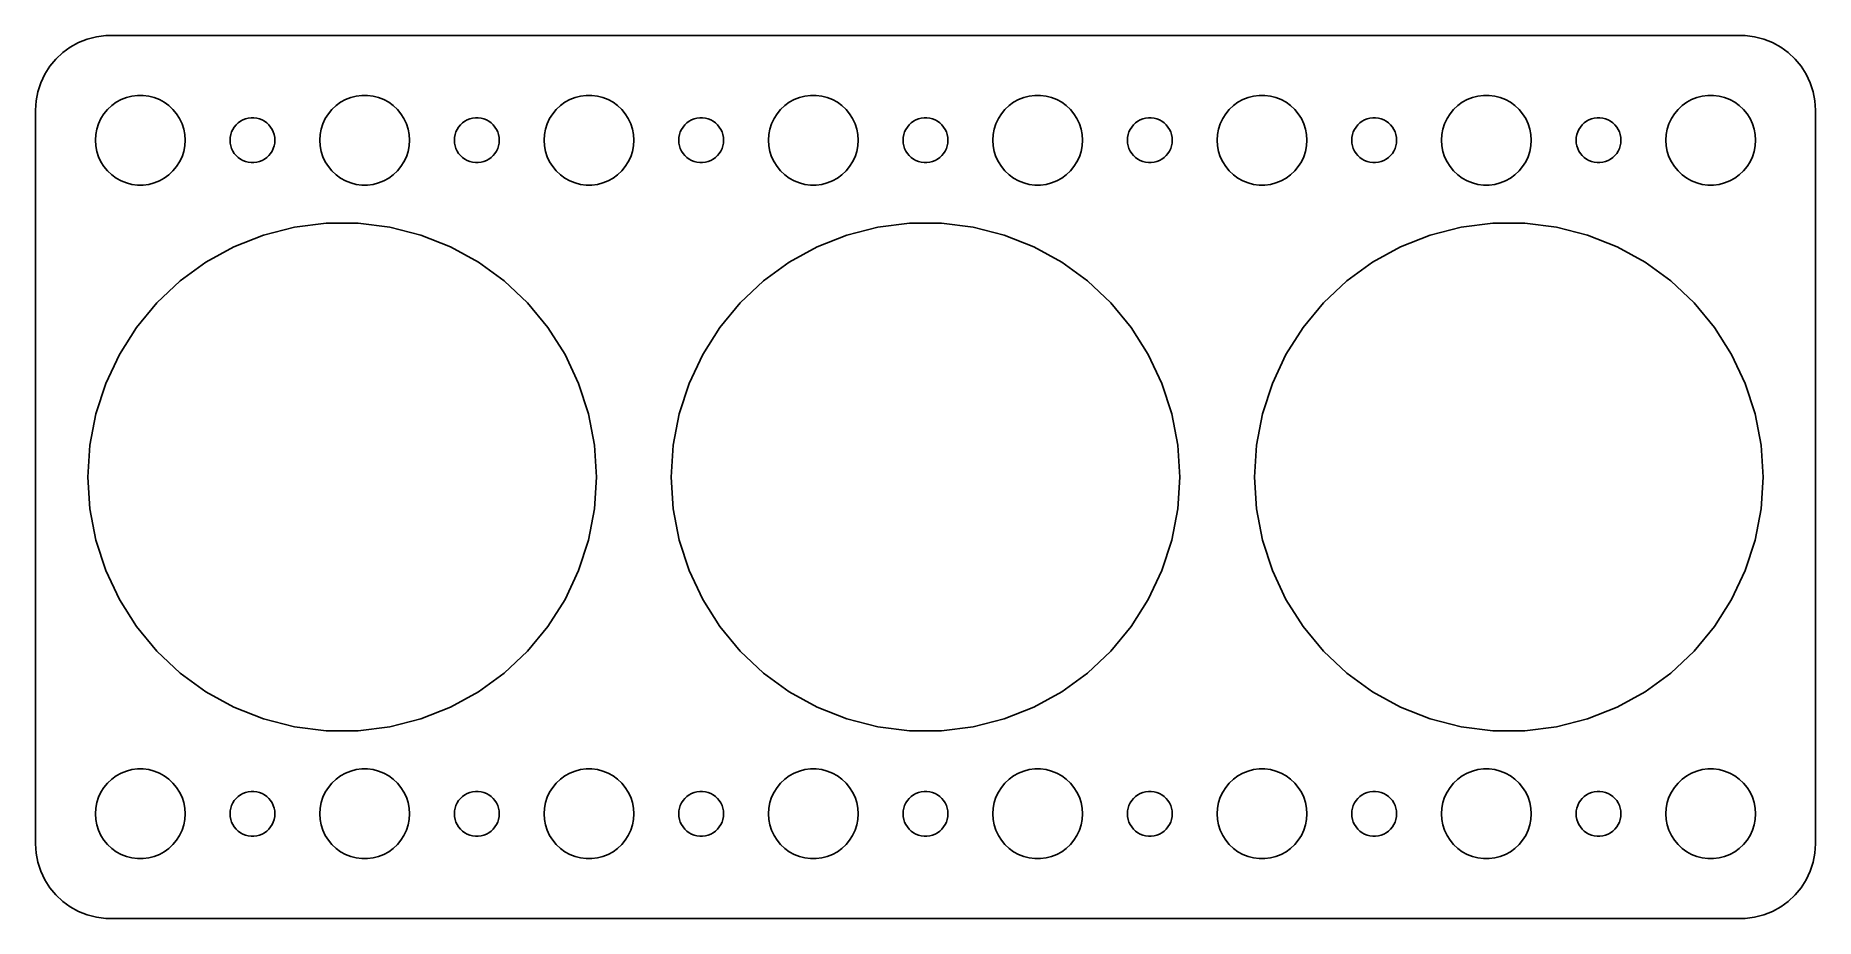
# Model space of a CAD drawing. Header units: metres. Extents: x -60 to 60, y -29 to 29.
import ezdxf

# ---------------------------------------------------------------- set-up
doc = ezdxf.new("R2010")
doc.units = ezdxf.units.M

msp = doc.modelspace()

# ---------------------------------------------------------------- linework, layer by layer
for p, q in [((-57.1791, 28.7216), (-57.6871, 28.3526)), ((-56.6289, 29.0241), (-57.1791, 28.7216)), ((-56.0451, 29.2553), (-56.6289, 29.0241)), ((-55.4369, 29.4114), (-56.0451, 29.2553)), ((-54.8139, 29.4901), (-55.4369, 29.4114)), ((54.8139, 29.4901), (-54.8139, 29.4901)), ((55.4369, 29.4114), (54.8139, 29.4901)), ((56.0451, 29.2553), (55.4369, 29.4114)), ((56.6289, 29.0241), (56.0451, 29.2553)), ((57.1791, 28.7216), (56.6289, 29.0241)), ((57.6871, 28.3526), (57.1791, 28.7216)), ((-58.5451, 27.4389), (-58.8815, 26.9088)), ((-58.1448, 27.9227), (-58.5451, 27.4389)), ((-57.6871, 28.3526), (-58.1448, 27.9227)), ((58.1448, 27.9227), (57.6871, 28.3526)), ((58.5451, 27.4389), (58.1448, 27.9227)), ((58.8815, 26.9088), (58.5451, 27.4389)), ((-59.1489, 26.3406), (-59.3429, 25.7434)), ((-58.8815, 26.9088), (-59.1489, 26.3406)), ((59.1489, 26.3406), (58.8815, 26.9088)), ((59.3429, 25.7434), (59.1489, 26.3406)), ((-59.4606, 25.1267), (-59.5, 24.5)), ((-59.3429, 25.7434), (-59.4606, 25.1267)), ((-54.4123, 24.8115), (-54.1075, 25.033)), ((-54.1075, 25.033), (-53.7773, 25.2145)), ((-53.7773, 25.2145), (-53.427, 25.3532)), ((-53.427, 25.3532), (-53.0621, 25.4469)), ((-53.0621, 25.4469), (-52.6884, 25.4941)), ((-52.6884, 25.4941), (-52.3116, 25.4941)), ((-52.3116, 25.4941), (-51.9379, 25.4469)), ((-51.9379, 25.4469), (-51.5729, 25.3532)), ((-51.5729, 25.3532), (-51.2227, 25.2145)), ((-51.2227, 25.2145), (-50.8925, 25.033)), ((-50.8925, 25.033), (-50.5877, 24.8115)), ((-39.4123, 24.8115), (-39.1075, 25.033)), ((-39.1075, 25.033), (-38.7773, 25.2145)), ((-38.7773, 25.2145), (-38.427, 25.3532)), ((-38.427, 25.3532), (-38.0621, 25.4469)), ((-38.0621, 25.4469), (-37.6884, 25.4941)), ((-37.6884, 25.4941), (-37.3116, 25.4941)), ((-37.3116, 25.4941), (-36.9379, 25.4469)), ((-36.9379, 25.4469), (-36.5729, 25.3532)), ((-36.5729, 25.3532), (-36.2227, 25.2145)), ((-36.2227, 25.2145), (-35.8925, 25.033)), ((-35.8925, 25.033), (-35.5877, 24.8115)), ((-24.4123, 24.8115), (-24.1075, 25.033)), ((-24.1075, 25.033), (-23.7773, 25.2145)), ((-23.7773, 25.2145), (-23.427, 25.3532)), ((-23.427, 25.3532), (-23.0621, 25.4469)), ((-23.0621, 25.4469), (-22.6884, 25.4941)), ((-22.6884, 25.4941), (-22.3116, 25.4941)), ((-22.3116, 25.4941), (-21.9379, 25.4469)), ((-21.9379, 25.4469), (-21.5729, 25.3532)), ((-21.5729, 25.3532), (-21.2227, 25.2145)), ((-21.2227, 25.2145), (-20.8925, 25.033)), ((-20.8925, 25.033), (-20.5877, 24.8115)), ((-9.41226, 24.8115), (-9.10747, 25.033)), ((-9.10747, 25.033), (-8.77733, 25.2145)), ((-8.77733, 25.2145), (-8.42705, 25.3532)), ((-8.42705, 25.3532), (-8.06213, 25.4469)), ((-8.06213, 25.4469), (-7.68837, 25.4941)), ((-7.68837, 25.4941), (-7.31161, 25.4941)), ((-7.31161, 25.4941), (-6.93785, 25.4469)), ((-6.93785, 25.4469), (-6.57294, 25.3532)), ((-6.57294, 25.3532), (-6.22266, 25.2145)), ((-6.22266, 25.2145), (-5.89252, 25.033)), ((-5.89252, 25.033), (-5.58772, 24.8115)), ((5.58772, 24.8115), (5.89252, 25.033)), ((5.89252, 25.033), (6.22266, 25.2145)), ((6.22266, 25.2145), (6.57294, 25.3532)), ((6.57294, 25.3532), (6.93785, 25.4469)), ((6.93785, 25.4469), (7.31161, 25.4941)), ((7.31161, 25.4941), (7.68837, 25.4941)), ((7.68837, 25.4941), (8.06213, 25.4469)), ((8.06213, 25.4469), (8.42705, 25.3532)), ((8.42705, 25.3532), (8.77733, 25.2145)), ((8.77733, 25.2145), (9.10747, 25.033)), ((9.10747, 25.033), (9.41226, 24.8115)), ((20.5877, 24.8115), (20.8925, 25.033)), ((20.8925, 25.033), (21.2227, 25.2145)), ((21.2227, 25.2145), (21.5729, 25.3532)), ((21.5729, 25.3532), (21.9379, 25.4469)), ((21.9379, 25.4469), (22.3116, 25.4941)), ((22.3116, 25.4941), (22.6884, 25.4941)), ((22.6884, 25.4941), (23.0621, 25.4469)), ((23.0621, 25.4469), (23.427, 25.3532)), ((23.427, 25.3532), (23.7773, 25.2145)), ((23.7773, 25.2145), (24.1075, 25.033)), ((24.1075, 25.033), (24.4123, 24.8115)), ((35.5877, 24.8115), (35.8925, 25.033)), ((35.8925, 25.033), (36.2227, 25.2145)), ((36.2227, 25.2145), (36.5729, 25.3532)), ((36.5729, 25.3532), (36.9379, 25.4469)), ((36.9379, 25.4469), (37.3116, 25.4941)), ((37.3116, 25.4941), (37.6884, 25.4941)), ((37.6884, 25.4941), (38.0621, 25.4469)), ((38.0621, 25.4469), (38.427, 25.3532)), ((38.427, 25.3532), (38.7773, 25.2145)), ((38.7773, 25.2145), (39.1075, 25.033)), ((39.1075, 25.033), (39.4123, 24.8115)), ((50.5877, 24.8115), (50.8925, 25.033)), ((50.8925, 25.033), (51.2227, 25.2145)), ((51.2227, 25.2145), (51.5729, 25.3532)), ((51.5729, 25.3532), (51.9379, 25.4469)), ((51.9379, 25.4469), (52.3116, 25.4941)), ((52.3116, 25.4941), (52.6884, 25.4941)), ((52.6884, 25.4941), (53.0621, 25.4469)), ((53.0621, 25.4469), (53.427, 25.3532)), ((53.427, 25.3532), (53.7773, 25.2145)), ((53.7773, 25.2145), (54.1075, 25.033)), ((54.1075, 25.033), (54.4123, 24.8115)), ((59.4606, 25.1267), (59.3429, 25.7434)), ((59.5, 24.5), (59.4606, 25.1267)), ((-59.5, 24.5), (-59.5, -24.5)), ((-55.2893, 23.6044), (-55.1289, 23.9453)), ((-55.1289, 23.9453), (-54.927, 24.2634)), ((-54.927, 24.2634), (-54.6869, 24.5536)), ((-54.6869, 24.5536), (-54.4123, 24.8115)), ((-50.5877, 24.8115), (-50.3131, 24.5536)), ((-50.3131, 24.5536), (-50.0729, 24.2634)), ((-50.0729, 24.2634), (-49.8711, 23.9453)), ((-49.8711, 23.9453), (-49.7107, 23.6044)), ((-45.8037, 23.7665), (-45.6387, 23.8572)), ((-45.6387, 23.8572), (-45.4635, 23.9266)), ((-45.4635, 23.9266), (-45.2811, 23.9734)), ((-45.2811, 23.9734), (-45.0942, 23.997)), ((-45.0942, 23.997), (-44.9058, 23.997)), ((-44.9058, 23.997), (-44.7189, 23.9734)), ((-44.7189, 23.9734), (-44.5365, 23.9266)), ((-44.5365, 23.9266), (-44.3613, 23.8572)), ((-44.3613, 23.8572), (-44.1963, 23.7665)), ((-40.2893, 23.6044), (-40.1289, 23.9453)), ((-40.1289, 23.9453), (-39.927, 24.2634)), ((-39.927, 24.2634), (-39.6869, 24.5536)), ((-39.6869, 24.5536), (-39.4123, 24.8115)), ((-35.5877, 24.8115), (-35.3131, 24.5536)), ((-35.3131, 24.5536), (-35.0729, 24.2634)), ((-35.0729, 24.2634), (-34.8711, 23.9453)), ((-34.8711, 23.9453), (-34.7107, 23.6044)), ((-30.8037, 23.7665), (-30.6387, 23.8572)), ((-30.6387, 23.8572), (-30.4635, 23.9266)), ((-30.4635, 23.9266), (-30.2811, 23.9734)), ((-30.2811, 23.9734), (-30.0942, 23.997)), ((-30.0942, 23.997), (-29.9058, 23.997)), ((-29.9058, 23.997), (-29.7189, 23.9734)), ((-29.7189, 23.9734), (-29.5365, 23.9266)), ((-29.5365, 23.9266), (-29.3613, 23.8572)), ((-29.3613, 23.8572), (-29.1963, 23.7665)), ((-25.2893, 23.6044), (-25.1289, 23.9453)), ((-25.1289, 23.9453), (-24.927, 24.2634)), ((-24.927, 24.2634), (-24.6869, 24.5536)), ((-24.6869, 24.5536), (-24.4123, 24.8115)), ((-20.5877, 24.8115), (-20.3131, 24.5536)), ((-20.3131, 24.5536), (-20.0729, 24.2634)), ((-20.0729, 24.2634), (-19.8711, 23.9453)), ((-19.8711, 23.9453), (-19.7107, 23.6044)), ((-15.8037, 23.7665), (-15.6387, 23.8572)), ((-15.6387, 23.8572), (-15.4635, 23.9266)), ((-15.4635, 23.9266), (-15.2811, 23.9734)), ((-15.2811, 23.9734), (-15.0942, 23.997)), ((-15.0942, 23.997), (-14.9058, 23.997)), ((-14.9058, 23.997), (-14.7189, 23.9734)), ((-14.7189, 23.9734), (-14.5365, 23.9266)), ((-14.5365, 23.9266), (-14.3613, 23.8572)), ((-14.3613, 23.8572), (-14.1963, 23.7665)), ((-10.2893, 23.6044), (-10.1289, 23.9453)), ((-10.1289, 23.9453), (-9.92705, 24.2634)), ((-9.92705, 24.2634), (-9.6869, 24.5536)), ((-9.6869, 24.5536), (-9.41226, 24.8115)), ((-5.58772, 24.8115), (-5.31308, 24.5536)), ((-5.31308, 24.5536), (-5.07294, 24.2634)), ((-5.07294, 24.2634), (-4.87108, 23.9453)), ((-4.87108, 23.9453), (-4.71066, 23.6044)), ((-0.80373, 23.7665), (-0.63866, 23.8572)), ((-0.63866, 23.8572), (-0.46352, 23.9266)), ((-0.46352, 23.9266), (-0.28107, 23.9734)), ((-0.28107, 23.9734), (-0.09418, 23.997)), ((-0.09418, 23.997), (0.09418, 23.997)), ((0.09418, 23.997), (0.28107, 23.9734)), ((0.28107, 23.9734), (0.46352, 23.9266)), ((0.46352, 23.9266), (0.63866, 23.8572)), ((0.63866, 23.8572), (0.80373, 23.7665)), ((4.71066, 23.6044), (4.87108, 23.9453)), ((4.87108, 23.9453), (5.07294, 24.2634)), ((5.07294, 24.2634), (5.31308, 24.5536)), ((5.31308, 24.5536), (5.58772, 24.8115)), ((9.41226, 24.8115), (9.6869, 24.5536)), ((9.6869, 24.5536), (9.92705, 24.2634)), ((9.92705, 24.2634), (10.1289, 23.9453)), ((10.1289, 23.9453), (10.2893, 23.6044)), ((14.1963, 23.7665), (14.3613, 23.8572)), ((14.3613, 23.8572), (14.5365, 23.9266)), ((14.5365, 23.9266), (14.7189, 23.9734)), ((14.7189, 23.9734), (14.9058, 23.997)), ((14.9058, 23.997), (15.0942, 23.997)), ((15.0942, 23.997), (15.2811, 23.9734)), ((15.2811, 23.9734), (15.4635, 23.9266)), ((15.4635, 23.9266), (15.6387, 23.8572)), ((15.6387, 23.8572), (15.8037, 23.7665)), ((19.7107, 23.6044), (19.8711, 23.9453)), ((19.8711, 23.9453), (20.0729, 24.2634)), ((20.0729, 24.2634), (20.3131, 24.5536)), ((20.3131, 24.5536), (20.5877, 24.8115)), ((24.4123, 24.8115), (24.6869, 24.5536)), ((24.6869, 24.5536), (24.927, 24.2634)), ((24.927, 24.2634), (25.1289, 23.9453)), ((25.1289, 23.9453), (25.2893, 23.6044)), ((29.1963, 23.7665), (29.3613, 23.8572)), ((29.3613, 23.8572), (29.5365, 23.9266)), ((29.5365, 23.9266), (29.7189, 23.9734)), ((29.7189, 23.9734), (29.9058, 23.997)), ((29.9058, 23.997), (30.0942, 23.997)), ((30.0942, 23.997), (30.2811, 23.9734)), ((30.2811, 23.9734), (30.4635, 23.9266)), ((30.4635, 23.9266), (30.6387, 23.8572)), ((30.6387, 23.8572), (30.8037, 23.7665)), ((34.7107, 23.6044), (34.8711, 23.9453)), ((34.8711, 23.9453), (35.0729, 24.2634)), ((35.0729, 24.2634), (35.3131, 24.5536)), ((35.3131, 24.5536), (35.5877, 24.8115)), ((39.4123, 24.8115), (39.6869, 24.5536)), ((39.6869, 24.5536), (39.927, 24.2634)), ((39.927, 24.2634), (40.1289, 23.9453)), ((40.1289, 23.9453), (40.2893, 23.6044)), ((44.1963, 23.7665), (44.3613, 23.8572)), ((44.3613, 23.8572), (44.5365, 23.9266)), ((44.5365, 23.9266), (44.7189, 23.9734)), ((44.7189, 23.9734), (44.9058, 23.997)), ((44.9058, 23.997), (45.0942, 23.997)), ((45.0942, 23.997), (45.2811, 23.9734)), ((45.2811, 23.9734), (45.4635, 23.9266)), ((45.4635, 23.9266), (45.6387, 23.8572)), ((45.6387, 23.8572), (45.8037, 23.7665)), ((49.7107, 23.6044), (49.8711, 23.9453)), ((49.8711, 23.9453), (50.0729, 24.2634)), ((50.0729, 24.2634), (50.3131, 24.5536)), ((50.3131, 24.5536), (50.5877, 24.8115)), ((54.4123, 24.8115), (54.6869, 24.5536)), ((54.6869, 24.5536), (54.927, 24.2634)), ((54.927, 24.2634), (55.1289, 23.9453)), ((55.1289, 23.9453), (55.2893, 23.6044)), ((59.5, -24.5), (59.5, 24.5)), ((-55.5, 22.5), (-55.4763, 22.876)), ((-55.4763, 22.876), (-55.4057, 23.2461)), ((-55.4057, 23.2461), (-55.2893, 23.6044)), ((-49.7107, 23.6044), (-49.5942, 23.2461)), ((-49.5942, 23.2461), (-49.5237, 22.876)), ((-49.5237, 22.876), (-49.5, 22.5)), ((-46.5, 22.5), (-46.4882, 22.688)), ((-46.4882, 22.688), (-46.4529, 22.873)), ((-46.4529, 22.873), (-46.3947, 23.0522)), ((-46.3947, 23.0522), (-46.3145, 23.2226)), ((-46.3145, 23.2226), (-46.2135, 23.3817)), ((-46.2135, 23.3817), (-46.0934, 23.5268)), ((-46.0934, 23.5268), (-45.9561, 23.6558)), ((-45.9561, 23.6558), (-45.8037, 23.7665)), ((-44.1963, 23.7665), (-44.0439, 23.6558)), ((-44.0439, 23.6558), (-43.9065, 23.5268)), ((-43.9065, 23.5268), (-43.7865, 23.3817)), ((-43.7865, 23.3817), (-43.6855, 23.2226)), ((-43.6855, 23.2226), (-43.6053, 23.0522)), ((-43.6053, 23.0522), (-43.5471, 22.873)), ((-43.5471, 22.873), (-43.5118, 22.688)), ((-43.5118, 22.688), (-43.5, 22.5)), ((-40.5, 22.5), (-40.4763, 22.876)), ((-40.4763, 22.876), (-40.4057, 23.2461)), ((-40.4057, 23.2461), (-40.2893, 23.6044)), ((-34.7107, 23.6044), (-34.5942, 23.2461)), ((-34.5942, 23.2461), (-34.5237, 22.876)), ((-34.5237, 22.876), (-34.5, 22.5)), ((-31.5, 22.5), (-31.4882, 22.688)), ((-31.4882, 22.688), (-31.4529, 22.873)), ((-31.4529, 22.873), (-31.3947, 23.0522)), ((-31.3947, 23.0522), (-31.3145, 23.2226)), ((-31.3145, 23.2226), (-31.2135, 23.3817)), ((-31.2135, 23.3817), (-31.0934, 23.5268)), ((-31.0934, 23.5268), (-30.9561, 23.6558)), ((-30.9561, 23.6558), (-30.8037, 23.7665)), ((-29.1963, 23.7665), (-29.0439, 23.6558)), ((-29.0439, 23.6558), (-28.9065, 23.5268)), ((-28.9065, 23.5268), (-28.7865, 23.3817)), ((-28.7865, 23.3817), (-28.6855, 23.2226)), ((-28.6855, 23.2226), (-28.6053, 23.0522)), ((-28.6053, 23.0522), (-28.5471, 22.873)), ((-28.5471, 22.873), (-28.5118, 22.688)), ((-28.5118, 22.688), (-28.5, 22.5)), ((-25.5, 22.5), (-25.4763, 22.876)), ((-25.4763, 22.876), (-25.4057, 23.2461)), ((-25.4057, 23.2461), (-25.2893, 23.6044)), ((-19.7107, 23.6044), (-19.5942, 23.2461)), ((-19.5942, 23.2461), (-19.5237, 22.876)), ((-19.5237, 22.876), (-19.5, 22.5)), ((-16.5, 22.5), (-16.4882, 22.688)), ((-16.4882, 22.688), (-16.4529, 22.873)), ((-16.4529, 22.873), (-16.3947, 23.0522)), ((-16.3947, 23.0522), (-16.3145, 23.2226)), ((-16.3145, 23.2226), (-16.2135, 23.3817)), ((-16.2135, 23.3817), (-16.0934, 23.5268)), ((-16.0934, 23.5268), (-15.9561, 23.6558)), ((-15.9561, 23.6558), (-15.8037, 23.7665)), ((-14.1963, 23.7665), (-14.0439, 23.6558)), ((-14.0439, 23.6558), (-13.9065, 23.5268)), ((-13.9065, 23.5268), (-13.7865, 23.3817)), ((-13.7865, 23.3817), (-13.6855, 23.2226)), ((-13.6855, 23.2226), (-13.6053, 23.0522)), ((-13.6053, 23.0522), (-13.5471, 22.873)), ((-13.5471, 22.873), (-13.5118, 22.688)), ((-13.5118, 22.688), (-13.5, 22.5)), ((-10.5, 22.5), (-10.4763, 22.876)), ((-10.4763, 22.876), (-10.4057, 23.2461)), ((-10.4057, 23.2461), (-10.2893, 23.6044)), ((-4.71066, 23.6044), (-4.59424, 23.2461)), ((-4.59424, 23.2461), (-4.52365, 22.876)), ((-4.52365, 22.876), (-4.5, 22.5)), ((-1.5, 22.5), (-1.48816, 22.688)), ((-1.48816, 22.688), (-1.45287, 22.873)), ((-1.45287, 22.873), (-1.39465, 23.0522)), ((-1.39465, 23.0522), (-1.31445, 23.2226)), ((-1.31445, 23.2226), (-1.21352, 23.3817)), ((-1.21352, 23.3817), (-1.09344, 23.5268)), ((-1.09344, 23.5268), (-0.95613, 23.6558)), ((-0.95613, 23.6558), (-0.80373, 23.7665)), ((0.80373, 23.7665), (0.95613, 23.6558)), ((0.95613, 23.6558), (1.09344, 23.5268)), ((1.09344, 23.5268), (1.21352, 23.3817)), ((1.21352, 23.3817), (1.31445, 23.2226)), ((1.31445, 23.2226), (1.39465, 23.0522)), ((1.39465, 23.0522), (1.45287, 22.873)), ((1.45287, 22.873), (1.48816, 22.688)), ((1.48816, 22.688), (1.5, 22.5)), ((4.5, 22.5), (4.52365, 22.876)), ((4.52365, 22.876), (4.59424, 23.2461)), ((4.59424, 23.2461), (4.71066, 23.6044)), ((10.2893, 23.6044), (10.4057, 23.2461)), ((10.4057, 23.2461), (10.4763, 22.876)), ((10.4763, 22.876), (10.5, 22.5)), ((13.5, 22.5), (13.5118, 22.688)), ((13.5118, 22.688), (13.5471, 22.873)), ((13.5471, 22.873), (13.6053, 23.0522)), ((13.6053, 23.0522), (13.6855, 23.2226)), ((13.6855, 23.2226), (13.7865, 23.3817)), ((13.7865, 23.3817), (13.9065, 23.5268)), ((13.9065, 23.5268), (14.0439, 23.6558)), ((14.0439, 23.6558), (14.1963, 23.7665)), ((15.8037, 23.7665), (15.9561, 23.6558)), ((15.9561, 23.6558), (16.0934, 23.5268)), ((16.0934, 23.5268), (16.2135, 23.3817)), ((16.2135, 23.3817), (16.3145, 23.2226)), ((16.3145, 23.2226), (16.3947, 23.0522)), ((16.3947, 23.0522), (16.4529, 22.873)), ((16.4529, 22.873), (16.4882, 22.688)), ((16.4882, 22.688), (16.5, 22.5)), ((19.5, 22.5), (19.5237, 22.876)), ((19.5237, 22.876), (19.5942, 23.2461)), ((19.5942, 23.2461), (19.7107, 23.6044)), ((25.2893, 23.6044), (25.4057, 23.2461)), ((25.4057, 23.2461), (25.4763, 22.876)), ((25.4763, 22.876), (25.5, 22.5)), ((28.5, 22.5), (28.5118, 22.688)), ((28.5118, 22.688), (28.5471, 22.873)), ((28.5471, 22.873), (28.6053, 23.0522)), ((28.6053, 23.0522), (28.6855, 23.2226)), ((28.6855, 23.2226), (28.7865, 23.3817)), ((28.7865, 23.3817), (28.9065, 23.5268)), ((28.9065, 23.5268), (29.0439, 23.6558)), ((29.0439, 23.6558), (29.1963, 23.7665)), ((30.8037, 23.7665), (30.9561, 23.6558)), ((30.9561, 23.6558), (31.0934, 23.5268)), ((31.0934, 23.5268), (31.2135, 23.3817)), ((31.2135, 23.3817), (31.3145, 23.2226)), ((31.3145, 23.2226), (31.3947, 23.0522)), ((31.3947, 23.0522), (31.4529, 22.873)), ((31.4529, 22.873), (31.4882, 22.688)), ((31.4882, 22.688), (31.5, 22.5)), ((34.5, 22.5), (34.5237, 22.876)), ((34.5237, 22.876), (34.5942, 23.2461)), ((34.5942, 23.2461), (34.7107, 23.6044)), ((40.2893, 23.6044), (40.4057, 23.2461)), ((40.4057, 23.2461), (40.4763, 22.876)), ((40.4763, 22.876), (40.5, 22.5)), ((43.5, 22.5), (43.5118, 22.688)), ((43.5118, 22.688), (43.5471, 22.873)), ((43.5471, 22.873), (43.6053, 23.0522)), ((43.6053, 23.0522), (43.6855, 23.2226)), ((43.6855, 23.2226), (43.7865, 23.3817)), ((43.7865, 23.3817), (43.9065, 23.5268)), ((43.9065, 23.5268), (44.0439, 23.6558)), ((44.0439, 23.6558), (44.1963, 23.7665)), ((45.8037, 23.7665), (45.9561, 23.6558)), ((45.9561, 23.6558), (46.0934, 23.5268)), ((46.0934, 23.5268), (46.2135, 23.3817)), ((46.2135, 23.3817), (46.3145, 23.2226)), ((46.3145, 23.2226), (46.3947, 23.0522)), ((46.3947, 23.0522), (46.4529, 22.873)), ((46.4529, 22.873), (46.4882, 22.688)), ((46.4882, 22.688), (46.5, 22.5)), ((49.5, 22.5), (49.5237, 22.876)), ((49.5237, 22.876), (49.5942, 23.2461)), ((49.5942, 23.2461), (49.7107, 23.6044)), ((55.2893, 23.6044), (55.4057, 23.2461)), ((55.4057, 23.2461), (55.4763, 22.876)), ((55.4763, 22.876), (55.5, 22.5)), ((-55.4763, 22.124), (-55.5, 22.5)), ((-55.4057, 21.7539), (-55.4763, 22.124)), ((-55.2893, 21.3956), (-55.4057, 21.7539)), ((-49.5942, 21.7539), (-49.7107, 21.3956)), ((-49.5237, 22.124), (-49.5942, 21.7539)), ((-49.5, 22.5), (-49.5237, 22.124)), ((-46.4882, 22.312), (-46.5, 22.5)), ((-46.4529, 22.127), (-46.4882, 22.312)), ((-46.3947, 21.9478), (-46.4529, 22.127)), ((-46.3145, 21.7774), (-46.3947, 21.9478)), ((-46.2135, 21.6183), (-46.3145, 21.7774)), ((-46.0934, 21.4732), (-46.2135, 21.6183)), ((-45.9561, 21.3442), (-46.0934, 21.4732)), ((-43.9065, 21.4732), (-44.0439, 21.3442)), ((-43.7865, 21.6183), (-43.9065, 21.4732)), ((-43.6855, 21.7774), (-43.7865, 21.6183)), ((-43.6053, 21.9478), (-43.6855, 21.7774)), ((-43.5471, 22.127), (-43.6053, 21.9478)), ((-43.5118, 22.312), (-43.5471, 22.127)), ((-43.5, 22.5), (-43.5118, 22.312)), ((-40.4763, 22.124), (-40.5, 22.5)), ((-40.4057, 21.7539), (-40.4763, 22.124)), ((-40.2893, 21.3956), (-40.4057, 21.7539)), ((-34.5942, 21.7539), (-34.7107, 21.3956)), ((-34.5237, 22.124), (-34.5942, 21.7539)), ((-34.5, 22.5), (-34.5237, 22.124)), ((-31.4882, 22.312), (-31.5, 22.5)), ((-31.4529, 22.127), (-31.4882, 22.312)), ((-31.3947, 21.9478), (-31.4529, 22.127)), ((-31.3145, 21.7774), (-31.3947, 21.9478)), ((-31.2135, 21.6183), (-31.3145, 21.7774)), ((-31.0934, 21.4732), (-31.2135, 21.6183)), ((-30.9561, 21.3442), (-31.0934, 21.4732)), ((-28.9065, 21.4732), (-29.0439, 21.3442)), ((-28.7865, 21.6183), (-28.9065, 21.4732)), ((-28.6855, 21.7774), (-28.7865, 21.6183)), ((-28.6053, 21.9478), (-28.6855, 21.7774)), ((-28.5471, 22.127), (-28.6053, 21.9478)), ((-28.5118, 22.312), (-28.5471, 22.127)), ((-28.5, 22.5), (-28.5118, 22.312)), ((-25.4763, 22.124), (-25.5, 22.5)), ((-25.4057, 21.7539), (-25.4763, 22.124)), ((-25.2893, 21.3956), (-25.4057, 21.7539)), ((-19.5942, 21.7539), (-19.7107, 21.3956)), ((-19.5237, 22.124), (-19.5942, 21.7539)), ((-19.5, 22.5), (-19.5237, 22.124)), ((-16.4882, 22.312), (-16.5, 22.5)), ((-16.4529, 22.127), (-16.4882, 22.312)), ((-16.3947, 21.9478), (-16.4529, 22.127)), ((-16.3145, 21.7774), (-16.3947, 21.9478)), ((-16.2135, 21.6183), (-16.3145, 21.7774)), ((-16.0934, 21.4732), (-16.2135, 21.6183)), ((-15.9561, 21.3442), (-16.0934, 21.4732)), ((-13.9065, 21.4732), (-14.0439, 21.3442)), ((-13.7865, 21.6183), (-13.9065, 21.4732)), ((-13.6855, 21.7774), (-13.7865, 21.6183)), ((-13.6053, 21.9478), (-13.6855, 21.7774)), ((-13.5471, 22.127), (-13.6053, 21.9478)), ((-13.5118, 22.312), (-13.5471, 22.127)), ((-13.5, 22.5), (-13.5118, 22.312)), ((-10.4763, 22.124), (-10.5, 22.5)), ((-10.4057, 21.7539), (-10.4763, 22.124)), ((-10.2893, 21.3956), (-10.4057, 21.7539)), ((-4.59424, 21.7539), (-4.71066, 21.3956)), ((-4.52365, 22.124), (-4.59424, 21.7539)), ((-4.5, 22.5), (-4.52365, 22.124)), ((-1.48816, 22.312), (-1.5, 22.5)), ((-1.45287, 22.127), (-1.48816, 22.312)), ((-1.39465, 21.9478), (-1.45287, 22.127)), ((-1.31445, 21.7774), (-1.39465, 21.9478)), ((-1.21352, 21.6183), (-1.31445, 21.7774)), ((-1.09344, 21.4732), (-1.21352, 21.6183)), ((-0.95613, 21.3442), (-1.09344, 21.4732)), ((1.09344, 21.4732), (0.95613, 21.3442)), ((1.21352, 21.6183), (1.09344, 21.4732)), ((1.31445, 21.7774), (1.21352, 21.6183)), ((1.39465, 21.9478), (1.31445, 21.7774)), ((1.45287, 22.127), (1.39465, 21.9478)), ((1.48816, 22.312), (1.45287, 22.127)), ((1.5, 22.5), (1.48816, 22.312)), ((4.52365, 22.124), (4.5, 22.5)), ((4.59424, 21.7539), (4.52365, 22.124)), ((4.71066, 21.3956), (4.59424, 21.7539)), ((10.4057, 21.7539), (10.2893, 21.3956)), ((10.4763, 22.124), (10.4057, 21.7539)), ((10.5, 22.5), (10.4763, 22.124)), ((13.5118, 22.312), (13.5, 22.5)), ((13.5471, 22.127), (13.5118, 22.312)), ((13.6053, 21.9478), (13.5471, 22.127)), ((13.6855, 21.7774), (13.6053, 21.9478)), ((13.7865, 21.6183), (13.6855, 21.7774)), ((13.9065, 21.4732), (13.7865, 21.6183)), ((14.0439, 21.3442), (13.9065, 21.4732)), ((16.0934, 21.4732), (15.9561, 21.3442)), ((16.2135, 21.6183), (16.0934, 21.4732)), ((16.3145, 21.7774), (16.2135, 21.6183)), ((16.3947, 21.9478), (16.3145, 21.7774)), ((16.4529, 22.127), (16.3947, 21.9478)), ((16.4882, 22.312), (16.4529, 22.127)), ((16.5, 22.5), (16.4882, 22.312)), ((19.5237, 22.124), (19.5, 22.5)), ((19.5942, 21.7539), (19.5237, 22.124)), ((19.7107, 21.3956), (19.5942, 21.7539)), ((25.4057, 21.7539), (25.2893, 21.3956)), ((25.4763, 22.124), (25.4057, 21.7539)), ((25.5, 22.5), (25.4763, 22.124)), ((28.5118, 22.312), (28.5, 22.5)), ((28.5471, 22.127), (28.5118, 22.312)), ((28.6053, 21.9478), (28.5471, 22.127)), ((28.6855, 21.7774), (28.6053, 21.9478)), ((28.7865, 21.6183), (28.6855, 21.7774)), ((28.9065, 21.4732), (28.7865, 21.6183)), ((29.0439, 21.3442), (28.9065, 21.4732)), ((31.0934, 21.4732), (30.9561, 21.3442)), ((31.2135, 21.6183), (31.0934, 21.4732)), ((31.3145, 21.7774), (31.2135, 21.6183)), ((31.3947, 21.9478), (31.3145, 21.7774)), ((31.4529, 22.127), (31.3947, 21.9478)), ((31.4882, 22.312), (31.4529, 22.127)), ((31.5, 22.5), (31.4882, 22.312)), ((34.5237, 22.124), (34.5, 22.5)), ((34.5942, 21.7539), (34.5237, 22.124)), ((34.7107, 21.3956), (34.5942, 21.7539)), ((40.4057, 21.7539), (40.2893, 21.3956)), ((40.4763, 22.124), (40.4057, 21.7539)), ((40.5, 22.5), (40.4763, 22.124)), ((43.5118, 22.312), (43.5, 22.5)), ((43.5471, 22.127), (43.5118, 22.312)), ((43.6053, 21.9478), (43.5471, 22.127)), ((43.6855, 21.7774), (43.6053, 21.9478)), ((43.7865, 21.6183), (43.6855, 21.7774)), ((43.9065, 21.4732), (43.7865, 21.6183)), ((44.0439, 21.3442), (43.9065, 21.4732)), ((46.0934, 21.4732), (45.9561, 21.3442)), ((46.2135, 21.6183), (46.0934, 21.4732)), ((46.3145, 21.7774), (46.2135, 21.6183)), ((46.3947, 21.9478), (46.3145, 21.7774)), ((46.4529, 22.127), (46.3947, 21.9478)), ((46.4882, 22.312), (46.4529, 22.127)), ((46.5, 22.5), (46.4882, 22.312)), ((49.5237, 22.124), (49.5, 22.5)), ((49.5942, 21.7539), (49.5237, 22.124)), ((49.7107, 21.3956), (49.5942, 21.7539)), ((55.4057, 21.7539), (55.2893, 21.3956)), ((55.4763, 22.124), (55.4057, 21.7539)), ((55.5, 22.5), (55.4763, 22.124)), ((-55.1289, 21.0547), (-55.2893, 21.3956)), ((-54.927, 20.7366), (-55.1289, 21.0547)), ((-54.6869, 20.4464), (-54.927, 20.7366)), ((-54.4123, 20.1884), (-54.6869, 20.4464)), ((-50.3131, 20.4464), (-50.5877, 20.1884)), ((-50.0729, 20.7366), (-50.3131, 20.4464)), ((-49.8711, 21.0547), (-50.0729, 20.7366)), ((-49.7107, 21.3956), (-49.8711, 21.0547)), ((-45.8037, 21.2335), (-45.9561, 21.3442)), ((-45.6387, 21.1427), (-45.8037, 21.2335)), ((-45.4635, 21.0734), (-45.6387, 21.1427)), ((-45.2811, 21.0266), (-45.4635, 21.0734)), ((-45.0942, 21.003), (-45.2811, 21.0266)), ((-44.9058, 21.003), (-45.0942, 21.003)), ((-44.7189, 21.0266), (-44.9058, 21.003)), ((-44.5365, 21.0734), (-44.7189, 21.0266)), ((-44.3613, 21.1427), (-44.5365, 21.0734)), ((-44.1963, 21.2335), (-44.3613, 21.1427)), ((-44.0439, 21.3442), (-44.1963, 21.2335)), ((-40.1289, 21.0547), (-40.2893, 21.3956)), ((-39.927, 20.7366), (-40.1289, 21.0547)), ((-39.6869, 20.4464), (-39.927, 20.7366)), ((-39.4123, 20.1884), (-39.6869, 20.4464)), ((-35.3131, 20.4464), (-35.5877, 20.1884)), ((-35.0729, 20.7366), (-35.3131, 20.4464)), ((-34.8711, 21.0547), (-35.0729, 20.7366)), ((-34.7107, 21.3956), (-34.8711, 21.0547)), ((-30.8037, 21.2335), (-30.9561, 21.3442)), ((-30.6387, 21.1427), (-30.8037, 21.2335)), ((-30.4635, 21.0734), (-30.6387, 21.1427)), ((-30.2811, 21.0266), (-30.4635, 21.0734)), ((-30.0942, 21.003), (-30.2811, 21.0266)), ((-29.9058, 21.003), (-30.0942, 21.003)), ((-29.7189, 21.0266), (-29.9058, 21.003)), ((-29.5365, 21.0734), (-29.7189, 21.0266)), ((-29.3613, 21.1427), (-29.5365, 21.0734)), ((-29.1963, 21.2335), (-29.3613, 21.1427)), ((-29.0439, 21.3442), (-29.1963, 21.2335)), ((-25.1289, 21.0547), (-25.2893, 21.3956)), ((-24.927, 20.7366), (-25.1289, 21.0547)), ((-24.6869, 20.4464), (-24.927, 20.7366)), ((-24.4123, 20.1884), (-24.6869, 20.4464)), ((-20.3131, 20.4464), (-20.5877, 20.1884)), ((-20.0729, 20.7366), (-20.3131, 20.4464)), ((-19.8711, 21.0547), (-20.0729, 20.7366)), ((-19.7107, 21.3956), (-19.8711, 21.0547)), ((-15.8037, 21.2335), (-15.9561, 21.3442)), ((-15.6387, 21.1427), (-15.8037, 21.2335)), ((-15.4635, 21.0734), (-15.6387, 21.1427)), ((-15.2811, 21.0266), (-15.4635, 21.0734)), ((-15.0942, 21.003), (-15.2811, 21.0266)), ((-14.9058, 21.003), (-15.0942, 21.003)), ((-14.7189, 21.0266), (-14.9058, 21.003)), ((-14.5365, 21.0734), (-14.7189, 21.0266)), ((-14.3613, 21.1427), (-14.5365, 21.0734)), ((-14.1963, 21.2335), (-14.3613, 21.1427)), ((-14.0439, 21.3442), (-14.1963, 21.2335)), ((-10.1289, 21.0547), (-10.2893, 21.3956)), ((-9.92705, 20.7366), (-10.1289, 21.0547)), ((-9.6869, 20.4464), (-9.92705, 20.7366)), ((-9.41226, 20.1884), (-9.6869, 20.4464)), ((-5.31308, 20.4464), (-5.58772, 20.1884)), ((-5.07294, 20.7366), (-5.31308, 20.4464)), ((-4.87108, 21.0547), (-5.07294, 20.7366)), ((-4.71066, 21.3956), (-4.87108, 21.0547)), ((-0.80373, 21.2335), (-0.95613, 21.3442)), ((-0.63866, 21.1427), (-0.80373, 21.2335)), ((-0.46352, 21.0734), (-0.63866, 21.1427)), ((-0.28107, 21.0266), (-0.46352, 21.0734)), ((-0.09418, 21.003), (-0.28107, 21.0266)), ((0.09418, 21.003), (-0.09418, 21.003)), ((0.28107, 21.0266), (0.09418, 21.003)), ((0.46352, 21.0734), (0.28107, 21.0266)), ((0.63866, 21.1427), (0.46352, 21.0734)), ((0.80373, 21.2335), (0.63866, 21.1427)), ((0.95613, 21.3442), (0.80373, 21.2335)), ((4.87108, 21.0547), (4.71066, 21.3956)), ((5.07294, 20.7366), (4.87108, 21.0547)), ((5.31308, 20.4464), (5.07294, 20.7366)), ((5.58772, 20.1884), (5.31308, 20.4464)), ((9.6869, 20.4464), (9.41226, 20.1884)), ((9.92705, 20.7366), (9.6869, 20.4464)), ((10.1289, 21.0547), (9.92705, 20.7366)), ((10.2893, 21.3956), (10.1289, 21.0547)), ((14.1963, 21.2335), (14.0439, 21.3442)), ((14.3613, 21.1427), (14.1963, 21.2335)), ((14.5365, 21.0734), (14.3613, 21.1427)), ((14.7189, 21.0266), (14.5365, 21.0734)), ((14.9058, 21.003), (14.7189, 21.0266)), ((15.0942, 21.003), (14.9058, 21.003)), ((15.2811, 21.0266), (15.0942, 21.003)), ((15.4635, 21.0734), (15.2811, 21.0266)), ((15.6387, 21.1427), (15.4635, 21.0734)), ((15.8037, 21.2335), (15.6387, 21.1427)), ((15.9561, 21.3442), (15.8037, 21.2335)), ((19.8711, 21.0547), (19.7107, 21.3956)), ((20.0729, 20.7366), (19.8711, 21.0547)), ((20.3131, 20.4464), (20.0729, 20.7366)), ((20.5877, 20.1884), (20.3131, 20.4464)), ((24.6869, 20.4464), (24.4123, 20.1884)), ((24.927, 20.7366), (24.6869, 20.4464)), ((25.1289, 21.0547), (24.927, 20.7366)), ((25.2893, 21.3956), (25.1289, 21.0547)), ((29.1963, 21.2335), (29.0439, 21.3442)), ((29.3613, 21.1427), (29.1963, 21.2335)), ((29.5365, 21.0734), (29.3613, 21.1427)), ((29.7189, 21.0266), (29.5365, 21.0734)), ((29.9058, 21.003), (29.7189, 21.0266)), ((30.0942, 21.003), (29.9058, 21.003)), ((30.2811, 21.0266), (30.0942, 21.003)), ((30.4635, 21.0734), (30.2811, 21.0266)), ((30.6387, 21.1427), (30.4635, 21.0734)), ((30.8037, 21.2335), (30.6387, 21.1427)), ((30.9561, 21.3442), (30.8037, 21.2335)), ((34.8711, 21.0547), (34.7107, 21.3956)), ((35.0729, 20.7366), (34.8711, 21.0547)), ((35.3131, 20.4464), (35.0729, 20.7366)), ((35.5877, 20.1884), (35.3131, 20.4464)), ((39.6869, 20.4464), (39.4123, 20.1884)), ((39.927, 20.7366), (39.6869, 20.4464)), ((40.1289, 21.0547), (39.927, 20.7366)), ((40.2893, 21.3956), (40.1289, 21.0547)), ((44.1963, 21.2335), (44.0439, 21.3442)), ((44.3613, 21.1427), (44.1963, 21.2335)), ((44.5365, 21.0734), (44.3613, 21.1427)), ((44.7189, 21.0266), (44.5365, 21.0734)), ((44.9058, 21.003), (44.7189, 21.0266)), ((45.0942, 21.003), (44.9058, 21.003)), ((45.2811, 21.0266), (45.0942, 21.003)), ((45.4635, 21.0734), (45.2811, 21.0266)), ((45.6387, 21.1427), (45.4635, 21.0734)), ((45.8037, 21.2335), (45.6387, 21.1427)), ((45.9561, 21.3442), (45.8037, 21.2335)), ((49.8711, 21.0547), (49.7107, 21.3956)), ((50.0729, 20.7366), (49.8711, 21.0547)), ((50.3131, 20.4464), (50.0729, 20.7366)), ((50.5877, 20.1884), (50.3131, 20.4464)), ((54.6869, 20.4464), (54.4123, 20.1884)), ((54.927, 20.7366), (54.6869, 20.4464)), ((55.1289, 21.0547), (54.927, 20.7366)), ((55.2893, 21.3956), (55.1289, 21.0547)), ((-54.1075, 19.967), (-54.4123, 20.1884)), ((-53.7773, 19.7855), (-54.1075, 19.967)), ((-53.427, 19.6468), (-53.7773, 19.7855)), ((-53.0621, 19.5531), (-53.427, 19.6468)), ((-52.6884, 19.5059), (-53.0621, 19.5531)), ((-52.3116, 19.5059), (-52.6884, 19.5059)), ((-51.9379, 19.5531), (-52.3116, 19.5059)), ((-51.5729, 19.6468), (-51.9379, 19.5531)), ((-51.2227, 19.7855), (-51.5729, 19.6468)), ((-50.8925, 19.967), (-51.2227, 19.7855)), ((-50.5877, 20.1884), (-50.8925, 19.967)), ((-39.1075, 19.967), (-39.4123, 20.1884)), ((-38.7773, 19.7855), (-39.1075, 19.967)), ((-38.427, 19.6468), (-38.7773, 19.7855)), ((-38.0621, 19.5531), (-38.427, 19.6468)), ((-37.6884, 19.5059), (-38.0621, 19.5531)), ((-37.3116, 19.5059), (-37.6884, 19.5059)), ((-36.9379, 19.5531), (-37.3116, 19.5059)), ((-36.5729, 19.6468), (-36.9379, 19.5531)), ((-36.2227, 19.7855), (-36.5729, 19.6468)), ((-35.8925, 19.967), (-36.2227, 19.7855)), ((-35.5877, 20.1884), (-35.8925, 19.967)), ((-24.1075, 19.967), (-24.4123, 20.1884)), ((-23.7773, 19.7855), (-24.1075, 19.967)), ((-23.427, 19.6468), (-23.7773, 19.7855)), ((-23.0621, 19.5531), (-23.427, 19.6468)), ((-22.6884, 19.5059), (-23.0621, 19.5531)), ((-22.3116, 19.5059), (-22.6884, 19.5059)), ((-21.9379, 19.5531), (-22.3116, 19.5059)), ((-21.5729, 19.6468), (-21.9379, 19.5531)), ((-21.2227, 19.7855), (-21.5729, 19.6468)), ((-20.8925, 19.967), (-21.2227, 19.7855)), ((-20.5877, 20.1884), (-20.8925, 19.967)), ((-9.10747, 19.967), (-9.41226, 20.1884)), ((-8.77733, 19.7855), (-9.10747, 19.967)), ((-8.42705, 19.6468), (-8.77733, 19.7855)), ((-8.06213, 19.5531), (-8.42705, 19.6468)), ((-7.68837, 19.5059), (-8.06213, 19.5531)), ((-7.31161, 19.5059), (-7.68837, 19.5059)), ((-6.93785, 19.5531), (-7.31161, 19.5059)), ((-6.57294, 19.6468), (-6.93785, 19.5531)), ((-6.22266, 19.7855), (-6.57294, 19.6468)), ((-5.89252, 19.967), (-6.22266, 19.7855)), ((-5.58772, 20.1884), (-5.89252, 19.967)), ((5.89252, 19.967), (5.58772, 20.1884)), ((6.22266, 19.7855), (5.89252, 19.967)), ((6.57294, 19.6468), (6.22266, 19.7855)), ((6.93785, 19.5531), (6.57294, 19.6468)), ((7.31161, 19.5059), (6.93785, 19.5531)), ((7.68837, 19.5059), (7.31161, 19.5059)), ((8.06213, 19.5531), (7.68837, 19.5059)), ((8.42705, 19.6468), (8.06213, 19.5531)), ((8.77733, 19.7855), (8.42705, 19.6468)), ((9.10747, 19.967), (8.77733, 19.7855)), ((9.41226, 20.1884), (9.10747, 19.967)), ((20.8925, 19.967), (20.5877, 20.1884)), ((21.2227, 19.7855), (20.8925, 19.967)), ((21.5729, 19.6468), (21.2227, 19.7855)), ((21.9379, 19.5531), (21.5729, 19.6468)), ((22.3116, 19.5059), (21.9379, 19.5531)), ((22.6884, 19.5059), (22.3116, 19.5059)), ((23.0621, 19.5531), (22.6884, 19.5059)), ((23.427, 19.6468), (23.0621, 19.5531)), ((23.7773, 19.7855), (23.427, 19.6468)), ((24.1075, 19.967), (23.7773, 19.7855)), ((24.4123, 20.1884), (24.1075, 19.967)), ((35.8925, 19.967), (35.5877, 20.1884)), ((36.2227, 19.7855), (35.8925, 19.967)), ((36.5729, 19.6468), (36.2227, 19.7855)), ((36.9379, 19.5531), (36.5729, 19.6468)), ((37.3116, 19.5059), (36.9379, 19.5531)), ((37.6884, 19.5059), (37.3116, 19.5059)), ((38.0621, 19.5531), (37.6884, 19.5059)), ((38.427, 19.6468), (38.0621, 19.5531)), ((38.7773, 19.7855), (38.427, 19.6468)), ((39.1075, 19.967), (38.7773, 19.7855)), ((39.4123, 20.1884), (39.1075, 19.967)), ((50.8925, 19.967), (50.5877, 20.1884)), ((51.2227, 19.7855), (50.8925, 19.967)), ((51.5729, 19.6468), (51.2227, 19.7855)), ((51.9379, 19.5531), (51.5729, 19.6468)), ((52.3116, 19.5059), (51.9379, 19.5531)), ((52.6884, 19.5059), (52.3116, 19.5059)), ((53.0621, 19.5531), (52.6884, 19.5059)), ((53.427, 19.6468), (53.0621, 19.5531)), ((53.7773, 19.7855), (53.427, 19.6468)), ((54.1075, 19.967), (53.7773, 19.7855)), ((54.4123, 20.1884), (54.1075, 19.967)), ((-44.2533, 16.168), (-42.1855, 16.6989)), ((-42.1855, 16.6989), (-40.0674, 16.9664)), ((-40.0674, 16.9664), (-37.9326, 16.9664)), ((-37.9326, 16.9664), (-35.8145, 16.6989)), ((-35.8145, 16.6989), (-33.7467, 16.168)), ((-5.25328, 16.168), (-3.18547, 16.6989)), ((-3.18547, 16.6989), (-1.06743, 16.9664)), ((-1.06743, 16.9664), (1.06743, 16.9664)), ((1.06743, 16.9664), (3.18547, 16.6989)), ((3.18547, 16.6989), (5.25328, 16.168)), ((33.7467, 16.168), (35.8145, 16.6989)), ((35.8145, 16.6989), (37.9326, 16.9664)), ((37.9326, 16.9664), (40.0674, 16.9664)), ((40.0674, 16.9664), (42.1855, 16.6989)), ((42.1855, 16.6989), (44.2533, 16.168)), ((-46.2382, 15.382), (-44.2533, 16.168)), ((-33.7467, 16.168), (-31.7617, 15.382)), ((-7.23824, 15.382), (-5.25328, 16.168)), ((5.25328, 16.168), (7.23824, 15.382)), ((31.7617, 15.382), (33.7467, 16.168)), ((44.2533, 16.168), (46.2382, 15.382)), ((-49.8362, 13.0987), (-48.1091, 14.3536)), ((-48.1091, 14.3536), (-46.2382, 15.382)), ((-31.7617, 15.382), (-29.8909, 14.3536)), ((-29.8909, 14.3536), (-28.1638, 13.0987)), ((-10.8362, 13.0987), (-9.10905, 14.3536)), ((-9.10905, 14.3536), (-7.23824, 15.382)), ((7.23824, 15.382), (9.10905, 14.3536)), ((9.10905, 14.3536), (10.8362, 13.0987)), ((28.1638, 13.0987), (29.8909, 14.3536)), ((29.8909, 14.3536), (31.7617, 15.382)), ((46.2382, 15.382), (48.1091, 14.3536)), ((48.1091, 14.3536), (49.8362, 13.0987)), ((-51.3925, 11.6373), (-49.8362, 13.0987)), ((-28.1638, 13.0987), (-26.6075, 11.6373)), ((-12.3925, 11.6373), (-10.8362, 13.0987)), ((10.8362, 13.0987), (12.3925, 11.6373)), ((26.6075, 11.6373), (28.1638, 13.0987)), ((49.8362, 13.0987), (51.3925, 11.6373)), ((-52.7533, 9.99234), (-51.3925, 11.6373)), ((-26.6075, 11.6373), (-25.2467, 9.99234)), ((-13.7533, 9.99234), (-12.3925, 11.6373)), ((12.3925, 11.6373), (13.7533, 9.99234)), ((25.2467, 9.99234), (26.6075, 11.6373)), ((51.3925, 11.6373), (52.7533, 9.99234)), ((-53.8972, 8.1898), (-52.7533, 9.99234)), ((-25.2467, 9.99234), (-24.1028, 8.1898)), ((-14.8972, 8.1898), (-13.7533, 9.99234)), ((13.7533, 9.99234), (14.8972, 8.1898)), ((24.1028, 8.1898), (25.2467, 9.99234)), ((52.7533, 9.99234), (53.8972, 8.1898)), ((-54.8062, 6.2581), (-53.8972, 8.1898)), ((-24.1028, 8.1898), (-23.1938, 6.2581)), ((-15.8062, 6.2581), (-14.8972, 8.1898)), ((14.8972, 8.1898), (15.8062, 6.2581)), ((23.1938, 6.2581), (24.1028, 8.1898)), ((53.8972, 8.1898), (54.8062, 6.2581)), ((-55.4659, 4.22772), (-54.8062, 6.2581)), ((-23.1938, 6.2581), (-22.5341, 4.22772)), ((-16.4659, 4.22772), (-15.8062, 6.2581)), ((15.8062, 6.2581), (16.4659, 4.22772)), ((22.5341, 4.22772), (23.1938, 6.2581)), ((54.8062, 6.2581), (55.4659, 4.22772)), ((-55.866, 2.13066), (-55.4659, 4.22772)), ((-22.5341, 4.22772), (-22.134, 2.13066)), ((-16.8659, 2.13066), (-16.4659, 4.22772)), ((16.4659, 4.22772), (16.8659, 2.13066)), ((22.134, 2.13066), (22.5341, 4.22772)), ((55.4659, 4.22772), (55.866, 2.13066)), ((-56, 0), (-55.866, 2.13066)), ((-22.134, 2.13066), (-22, 0)), ((-17, 0), (-16.8659, 2.13066)), ((16.8659, 2.13066), (17, 0)), ((22, 0), (22.134, 2.13066)), ((55.866, 2.13066), (56, 0)), ((-55.866, -2.13066), (-56, 0)), ((-22, 0), (-22.134, -2.13066)), ((-16.8659, -2.13066), (-17, 0)), ((17, 0), (16.8659, -2.13066)), ((22.134, -2.13066), (22, 0)), ((56, 0), (55.866, -2.13066)), ((-55.4659, -4.22772), (-55.866, -2.13066)), ((-22.134, -2.13066), (-22.5341, -4.22772)), ((-16.4659, -4.22772), (-16.8659, -2.13066)), ((16.8659, -2.13066), (16.4659, -4.22772)), ((22.5341, -4.22772), (22.134, -2.13066)), ((55.866, -2.13066), (55.4659, -4.22772)), ((-54.8062, -6.2581), (-55.4659, -4.22772)), ((-22.5341, -4.22772), (-23.1938, -6.2581)), ((-15.8062, -6.2581), (-16.4659, -4.22772)), ((16.4659, -4.22772), (15.8062, -6.2581)), ((23.1938, -6.2581), (22.5341, -4.22772)), ((55.4659, -4.22772), (54.8062, -6.2581)), ((-53.8972, -8.1898), (-54.8062, -6.2581)), ((-23.1938, -6.2581), (-24.1028, -8.1898)), ((-14.8972, -8.1898), (-15.8062, -6.2581)), ((15.8062, -6.2581), (14.8972, -8.1898)), ((24.1028, -8.1898), (23.1938, -6.2581)), ((54.8062, -6.2581), (53.8972, -8.1898)), ((-52.7533, -9.99234), (-53.8972, -8.1898)), ((-24.1028, -8.1898), (-25.2467, -9.99234)), ((-13.7533, -9.99234), (-14.8972, -8.1898)), ((14.8972, -8.1898), (13.7533, -9.99234)), ((25.2467, -9.99234), (24.1028, -8.1898)), ((53.8972, -8.1898), (52.7533, -9.99234)), ((-51.3925, -11.6373), (-52.7533, -9.99234)), ((-25.2467, -9.99234), (-26.6075, -11.6373)), ((-12.3925, -11.6373), (-13.7533, -9.99234)), ((13.7533, -9.99234), (12.3925, -11.6373)), ((26.6075, -11.6373), (25.2467, -9.99234)), ((52.7533, -9.99234), (51.3925, -11.6373)), ((-49.8362, -13.0987), (-51.3925, -11.6373)), ((-26.6075, -11.6373), (-28.1638, -13.0987)), ((-10.8362, -13.0987), (-12.3925, -11.6373)), ((12.3925, -11.6373), (10.8362, -13.0987)), ((28.1638, -13.0987), (26.6075, -11.6373)), ((51.3925, -11.6373), (49.8362, -13.0987)), ((-48.1091, -14.3536), (-49.8362, -13.0987)), ((-28.1638, -13.0987), (-29.8909, -14.3536)), ((-9.10905, -14.3536), (-10.8362, -13.0987)), ((10.8362, -13.0987), (9.10905, -14.3536)), ((29.8909, -14.3536), (28.1638, -13.0987)), ((49.8362, -13.0987), (48.1091, -14.3536)), ((-46.2382, -15.382), (-48.1091, -14.3536)), ((-44.2533, -16.168), (-46.2382, -15.382)), ((-31.7617, -15.382), (-33.7467, -16.168)), ((-29.8909, -14.3536), (-31.7617, -15.382)), ((-7.23824, -15.382), (-9.10905, -14.3536)), ((-5.25328, -16.168), (-7.23824, -15.382)), ((7.23824, -15.382), (5.25328, -16.168)), ((9.10905, -14.3536), (7.23824, -15.382)), ((31.7617, -15.382), (29.8909, -14.3536)), ((33.7467, -16.168), (31.7617, -15.382)), ((46.2382, -15.382), (44.2533, -16.168)), ((48.1091, -14.3536), (46.2382, -15.382)), ((-42.1855, -16.6989), (-44.2533, -16.168)), ((-33.7467, -16.168), (-35.8145, -16.6989)), ((-3.18547, -16.6989), (-5.25328, -16.168)), ((5.25328, -16.168), (3.18547, -16.6989)), ((35.8145, -16.6989), (33.7467, -16.168)), ((44.2533, -16.168), (42.1855, -16.6989)), ((-40.0674, -16.9664), (-42.1855, -16.6989)), ((-37.9326, -16.9664), (-40.0674, -16.9664)), ((-35.8145, -16.6989), (-37.9326, -16.9664)), ((-1.06743, -16.9664), (-3.18547, -16.6989)), ((1.06743, -16.9664), (-1.06743, -16.9664)), ((3.18547, -16.6989), (1.06743, -16.9664)), ((37.9326, -16.9664), (35.8145, -16.6989)), ((40.0674, -16.9664), (37.9326, -16.9664)), ((42.1855, -16.6989), (40.0674, -16.9664)), ((-54.6869, -20.4464), (-54.4123, -20.1884)), ((-54.4123, -20.1884), (-54.1075, -19.967)), ((-54.1075, -19.967), (-53.7773, -19.7855)), ((-53.7773, -19.7855), (-53.427, -19.6468)), ((-53.427, -19.6468), (-53.0621, -19.5531)), ((-53.0621, -19.5531), (-52.6884, -19.5059)), ((-52.6884, -19.5059), (-52.3116, -19.5059)), ((-52.3116, -19.5059), (-51.9379, -19.5531)), ((-51.9379, -19.5531), (-51.5729, -19.6468)), ((-51.5729, -19.6468), (-51.2227, -19.7855)), ((-51.2227, -19.7855), (-50.8925, -19.967)), ((-50.8925, -19.967), (-50.5877, -20.1884)), ((-50.5877, -20.1884), (-50.3131, -20.4464)), ((-39.6869, -20.4464), (-39.4123, -20.1884)), ((-39.4123, -20.1884), (-39.1075, -19.967)), ((-39.1075, -19.967), (-38.7773, -19.7855)), ((-38.7773, -19.7855), (-38.427, -19.6468)), ((-38.427, -19.6468), (-38.0621, -19.5531)), ((-38.0621, -19.5531), (-37.6884, -19.5059)), ((-37.6884, -19.5059), (-37.3116, -19.5059)), ((-37.3116, -19.5059), (-36.9379, -19.5531)), ((-36.9379, -19.5531), (-36.5729, -19.6468)), ((-36.5729, -19.6468), (-36.2227, -19.7855)), ((-36.2227, -19.7855), (-35.8925, -19.967)), ((-35.8925, -19.967), (-35.5877, -20.1884)), ((-35.5877, -20.1884), (-35.3131, -20.4464)), ((-24.6869, -20.4464), (-24.4123, -20.1884)), ((-24.4123, -20.1884), (-24.1075, -19.967)), ((-24.1075, -19.967), (-23.7773, -19.7855)), ((-23.7773, -19.7855), (-23.427, -19.6468)), ((-23.427, -19.6468), (-23.0621, -19.5531)), ((-23.0621, -19.5531), (-22.6884, -19.5059)), ((-22.6884, -19.5059), (-22.3116, -19.5059)), ((-22.3116, -19.5059), (-21.9379, -19.5531)), ((-21.9379, -19.5531), (-21.5729, -19.6468)), ((-21.5729, -19.6468), (-21.2227, -19.7855)), ((-21.2227, -19.7855), (-20.8925, -19.967)), ((-20.8925, -19.967), (-20.5877, -20.1884)), ((-20.5877, -20.1884), (-20.3131, -20.4464)), ((-9.6869, -20.4464), (-9.41226, -20.1884)), ((-9.41226, -20.1884), (-9.10747, -19.967)), ((-9.10747, -19.967), (-8.77733, -19.7855)), ((-8.77733, -19.7855), (-8.42705, -19.6468)), ((-8.42705, -19.6468), (-8.06213, -19.5531)), ((-8.06213, -19.5531), (-7.68837, -19.5059)), ((-7.68837, -19.5059), (-7.31161, -19.5059)), ((-7.31161, -19.5059), (-6.93785, -19.5531)), ((-6.93785, -19.5531), (-6.57294, -19.6468)), ((-6.57294, -19.6468), (-6.22266, -19.7855)), ((-6.22266, -19.7855), (-5.89252, -19.967)), ((-5.89252, -19.967), (-5.58772, -20.1884)), ((-5.58772, -20.1884), (-5.31308, -20.4464)), ((5.31308, -20.4464), (5.58772, -20.1884)), ((5.58772, -20.1884), (5.89252, -19.967)), ((5.89252, -19.967), (6.22266, -19.7855)), ((6.22266, -19.7855), (6.57294, -19.6468)), ((6.57294, -19.6468), (6.93785, -19.5531)), ((6.93785, -19.5531), (7.31161, -19.5059)), ((7.31161, -19.5059), (7.68837, -19.5059)), ((7.68837, -19.5059), (8.06213, -19.5531)), ((8.06213, -19.5531), (8.42705, -19.6468)), ((8.42705, -19.6468), (8.77733, -19.7855)), ((8.77733, -19.7855), (9.10747, -19.967)), ((9.10747, -19.967), (9.41226, -20.1884)), ((9.41226, -20.1884), (9.6869, -20.4464)), ((20.3131, -20.4464), (20.5877, -20.1884)), ((20.5877, -20.1884), (20.8925, -19.967)), ((20.8925, -19.967), (21.2227, -19.7855)), ((21.2227, -19.7855), (21.5729, -19.6468)), ((21.5729, -19.6468), (21.9379, -19.5531)), ((21.9379, -19.5531), (22.3116, -19.5059)), ((22.3116, -19.5059), (22.6884, -19.5059)), ((22.6884, -19.5059), (23.0621, -19.5531)), ((23.0621, -19.5531), (23.427, -19.6468)), ((23.427, -19.6468), (23.7773, -19.7855)), ((23.7773, -19.7855), (24.1075, -19.967)), ((24.1075, -19.967), (24.4123, -20.1884)), ((24.4123, -20.1884), (24.6869, -20.4464)), ((35.3131, -20.4464), (35.5877, -20.1884)), ((35.5877, -20.1884), (35.8925, -19.967)), ((35.8925, -19.967), (36.2227, -19.7855)), ((36.2227, -19.7855), (36.5729, -19.6468)), ((36.5729, -19.6468), (36.9379, -19.5531)), ((36.9379, -19.5531), (37.3116, -19.5059)), ((37.3116, -19.5059), (37.6884, -19.5059)), ((37.6884, -19.5059), (38.0621, -19.5531)), ((38.0621, -19.5531), (38.427, -19.6468)), ((38.427, -19.6468), (38.7773, -19.7855)), ((38.7773, -19.7855), (39.1075, -19.967)), ((39.1075, -19.967), (39.4123, -20.1884)), ((39.4123, -20.1884), (39.6869, -20.4464)), ((50.3131, -20.4464), (50.5877, -20.1884)), ((50.5877, -20.1884), (50.8925, -19.967)), ((50.8925, -19.967), (51.2227, -19.7855)), ((51.2227, -19.7855), (51.5729, -19.6468)), ((51.5729, -19.6468), (51.9379, -19.5531)), ((51.9379, -19.5531), (52.3116, -19.5059)), ((52.3116, -19.5059), (52.6884, -19.5059)), ((52.6884, -19.5059), (53.0621, -19.5531)), ((53.0621, -19.5531), (53.427, -19.6468)), ((53.427, -19.6468), (53.7773, -19.7855)), ((53.7773, -19.7855), (54.1075, -19.967)), ((54.1075, -19.967), (54.4123, -20.1884)), ((54.4123, -20.1884), (54.6869, -20.4464)), ((-55.4057, -21.7539), (-55.2893, -21.3956)), ((-55.2893, -21.3956), (-55.1289, -21.0547)), ((-55.1289, -21.0547), (-54.927, -20.7366)), ((-54.927, -20.7366), (-54.6869, -20.4464)), ((-50.3131, -20.4464), (-50.0729, -20.7366)), ((-50.0729, -20.7366), (-49.8711, -21.0547)), ((-49.8711, -21.0547), (-49.7107, -21.3956)), ((-49.7107, -21.3956), (-49.5942, -21.7539)), ((-46.0934, -21.4732), (-45.9561, -21.3442)), ((-45.9561, -21.3442), (-45.8037, -21.2335)), ((-45.8037, -21.2335), (-45.6387, -21.1427)), ((-45.6387, -21.1427), (-45.4635, -21.0734)), ((-45.4635, -21.0734), (-45.2811, -21.0266)), ((-45.2811, -21.0266), (-45.0942, -21.003)), ((-45.0942, -21.003), (-44.9058, -21.003)), ((-44.9058, -21.003), (-44.7189, -21.0266)), ((-44.7189, -21.0266), (-44.5365, -21.0734)), ((-44.5365, -21.0734), (-44.3613, -21.1427)), ((-44.3613, -21.1427), (-44.1963, -21.2335)), ((-44.1963, -21.2335), (-44.0439, -21.3442)), ((-44.0439, -21.3442), (-43.9065, -21.4732)), ((-40.4057, -21.7539), (-40.2893, -21.3956)), ((-40.2893, -21.3956), (-40.1289, -21.0547)), ((-40.1289, -21.0547), (-39.927, -20.7366)), ((-39.927, -20.7366), (-39.6869, -20.4464)), ((-35.3131, -20.4464), (-35.0729, -20.7366)), ((-35.0729, -20.7366), (-34.8711, -21.0547)), ((-34.8711, -21.0547), (-34.7107, -21.3956)), ((-34.7107, -21.3956), (-34.5942, -21.7539)), ((-31.0934, -21.4732), (-30.9561, -21.3442)), ((-30.9561, -21.3442), (-30.8037, -21.2335)), ((-30.8037, -21.2335), (-30.6387, -21.1427)), ((-30.6387, -21.1427), (-30.4635, -21.0734)), ((-30.4635, -21.0734), (-30.2811, -21.0266)), ((-30.2811, -21.0266), (-30.0942, -21.003)), ((-30.0942, -21.003), (-29.9058, -21.003)), ((-29.9058, -21.003), (-29.7189, -21.0266)), ((-29.7189, -21.0266), (-29.5365, -21.0734)), ((-29.5365, -21.0734), (-29.3613, -21.1427)), ((-29.3613, -21.1427), (-29.1963, -21.2335)), ((-29.1963, -21.2335), (-29.0439, -21.3442)), ((-29.0439, -21.3442), (-28.9065, -21.4732)), ((-25.4057, -21.7539), (-25.2893, -21.3956)), ((-25.2893, -21.3956), (-25.1289, -21.0547)), ((-25.1289, -21.0547), (-24.927, -20.7366)), ((-24.927, -20.7366), (-24.6869, -20.4464)), ((-20.3131, -20.4464), (-20.0729, -20.7366)), ((-20.0729, -20.7366), (-19.8711, -21.0547)), ((-19.8711, -21.0547), (-19.7107, -21.3956)), ((-19.7107, -21.3956), (-19.5942, -21.7539)), ((-16.0934, -21.4732), (-15.9561, -21.3442)), ((-15.9561, -21.3442), (-15.8037, -21.2335)), ((-15.8037, -21.2335), (-15.6387, -21.1427)), ((-15.6387, -21.1427), (-15.4635, -21.0734)), ((-15.4635, -21.0734), (-15.2811, -21.0266)), ((-15.2811, -21.0266), (-15.0942, -21.003)), ((-15.0942, -21.003), (-14.9058, -21.003)), ((-14.9058, -21.003), (-14.7189, -21.0266)), ((-14.7189, -21.0266), (-14.5365, -21.0734)), ((-14.5365, -21.0734), (-14.3613, -21.1427)), ((-14.3613, -21.1427), (-14.1963, -21.2335)), ((-14.1963, -21.2335), (-14.0439, -21.3442)), ((-14.0439, -21.3442), (-13.9065, -21.4732)), ((-10.4057, -21.7539), (-10.2893, -21.3956)), ((-10.2893, -21.3956), (-10.1289, -21.0547)), ((-10.1289, -21.0547), (-9.92705, -20.7366)), ((-9.92705, -20.7366), (-9.6869, -20.4464)), ((-5.31308, -20.4464), (-5.07294, -20.7366)), ((-5.07294, -20.7366), (-4.87108, -21.0547)), ((-4.87108, -21.0547), (-4.71066, -21.3956)), ((-4.71066, -21.3956), (-4.59424, -21.7539)), ((-1.09344, -21.4732), (-0.95613, -21.3442)), ((-0.95613, -21.3442), (-0.80373, -21.2335)), ((-0.80373, -21.2335), (-0.63866, -21.1427)), ((-0.63866, -21.1427), (-0.46352, -21.0734)), ((-0.46352, -21.0734), (-0.28107, -21.0266)), ((-0.28107, -21.0266), (-0.09418, -21.003)), ((-0.09418, -21.003), (0.09418, -21.003)), ((0.09418, -21.003), (0.28107, -21.0266)), ((0.28107, -21.0266), (0.46352, -21.0734)), ((0.46352, -21.0734), (0.63866, -21.1427)), ((0.63866, -21.1427), (0.80373, -21.2335)), ((0.80373, -21.2335), (0.95613, -21.3442)), ((0.95613, -21.3442), (1.09344, -21.4732)), ((4.59424, -21.7539), (4.71066, -21.3956)), ((4.71066, -21.3956), (4.87108, -21.0547)), ((4.87108, -21.0547), (5.07294, -20.7366)), ((5.07294, -20.7366), (5.31308, -20.4464)), ((9.6869, -20.4464), (9.92705, -20.7366)), ((9.92705, -20.7366), (10.1289, -21.0547)), ((10.1289, -21.0547), (10.2893, -21.3956)), ((10.2893, -21.3956), (10.4057, -21.7539)), ((13.9065, -21.4732), (14.0439, -21.3442)), ((14.0439, -21.3442), (14.1963, -21.2335)), ((14.1963, -21.2335), (14.3613, -21.1427)), ((14.3613, -21.1427), (14.5365, -21.0734)), ((14.5365, -21.0734), (14.7189, -21.0266)), ((14.7189, -21.0266), (14.9058, -21.003)), ((14.9058, -21.003), (15.0942, -21.003)), ((15.0942, -21.003), (15.2811, -21.0266)), ((15.2811, -21.0266), (15.4635, -21.0734)), ((15.4635, -21.0734), (15.6387, -21.1427)), ((15.6387, -21.1427), (15.8037, -21.2335)), ((15.8037, -21.2335), (15.9561, -21.3442)), ((15.9561, -21.3442), (16.0934, -21.4732)), ((19.5942, -21.7539), (19.7107, -21.3956)), ((19.7107, -21.3956), (19.8711, -21.0547)), ((19.8711, -21.0547), (20.0729, -20.7366)), ((20.0729, -20.7366), (20.3131, -20.4464)), ((24.6869, -20.4464), (24.927, -20.7366)), ((24.927, -20.7366), (25.1289, -21.0547)), ((25.1289, -21.0547), (25.2893, -21.3956)), ((25.2893, -21.3956), (25.4057, -21.7539)), ((28.9065, -21.4732), (29.0439, -21.3442)), ((29.0439, -21.3442), (29.1963, -21.2335)), ((29.1963, -21.2335), (29.3613, -21.1427)), ((29.3613, -21.1427), (29.5365, -21.0734)), ((29.5365, -21.0734), (29.7189, -21.0266)), ((29.7189, -21.0266), (29.9058, -21.003)), ((29.9058, -21.003), (30.0942, -21.003)), ((30.0942, -21.003), (30.2811, -21.0266)), ((30.2811, -21.0266), (30.4635, -21.0734)), ((30.4635, -21.0734), (30.6387, -21.1427)), ((30.6387, -21.1427), (30.8037, -21.2335)), ((30.8037, -21.2335), (30.9561, -21.3442)), ((30.9561, -21.3442), (31.0934, -21.4732)), ((34.5942, -21.7539), (34.7107, -21.3956)), ((34.7107, -21.3956), (34.8711, -21.0547)), ((34.8711, -21.0547), (35.0729, -20.7366)), ((35.0729, -20.7366), (35.3131, -20.4464)), ((39.6869, -20.4464), (39.927, -20.7366)), ((39.927, -20.7366), (40.1289, -21.0547)), ((40.1289, -21.0547), (40.2893, -21.3956)), ((40.2893, -21.3956), (40.4057, -21.7539)), ((43.9065, -21.4732), (44.0439, -21.3442)), ((44.0439, -21.3442), (44.1963, -21.2335)), ((44.1963, -21.2335), (44.3613, -21.1427)), ((44.3613, -21.1427), (44.5365, -21.0734)), ((44.5365, -21.0734), (44.7189, -21.0266)), ((44.7189, -21.0266), (44.9058, -21.003)), ((44.9058, -21.003), (45.0942, -21.003)), ((45.0942, -21.003), (45.2811, -21.0266)), ((45.2811, -21.0266), (45.4635, -21.0734)), ((45.4635, -21.0734), (45.6387, -21.1427)), ((45.6387, -21.1427), (45.8037, -21.2335)), ((45.8037, -21.2335), (45.9561, -21.3442)), ((45.9561, -21.3442), (46.0934, -21.4732)), ((49.5942, -21.7539), (49.7107, -21.3956)), ((49.7107, -21.3956), (49.8711, -21.0547)), ((49.8711, -21.0547), (50.0729, -20.7366)), ((50.0729, -20.7366), (50.3131, -20.4464)), ((54.6869, -20.4464), (54.927, -20.7366)), ((54.927, -20.7366), (55.1289, -21.0547)), ((55.1289, -21.0547), (55.2893, -21.3956)), ((55.2893, -21.3956), (55.4057, -21.7539)), ((-55.5, -22.5), (-55.4763, -22.124)), ((-55.4763, -22.876), (-55.5, -22.5)), ((-55.4763, -22.124), (-55.4057, -21.7539)), ((-49.5942, -21.7539), (-49.5237, -22.124)), ((-49.5237, -22.124), (-49.5, -22.5)), ((-49.5, -22.5), (-49.5237, -22.876)), ((-46.5, -22.5), (-46.4882, -22.312)), ((-46.4882, -22.688), (-46.5, -22.5)), ((-46.4882, -22.312), (-46.4529, -22.127)), ((-46.4529, -22.127), (-46.3947, -21.9478)), ((-46.3947, -21.9478), (-46.3145, -21.7774)), ((-46.3145, -21.7774), (-46.2135, -21.6183)), ((-46.2135, -21.6183), (-46.0934, -21.4732)), ((-43.9065, -21.4732), (-43.7865, -21.6183)), ((-43.7865, -21.6183), (-43.6855, -21.7774)), ((-43.6855, -21.7774), (-43.6053, -21.9478)), ((-43.6053, -21.9478), (-43.5471, -22.127)), ((-43.5471, -22.127), (-43.5118, -22.312)), ((-43.5118, -22.312), (-43.5, -22.5)), ((-43.5, -22.5), (-43.5118, -22.688)), ((-40.5, -22.5), (-40.4763, -22.124)), ((-40.4763, -22.876), (-40.5, -22.5)), ((-40.4763, -22.124), (-40.4057, -21.7539)), ((-34.5942, -21.7539), (-34.5237, -22.124)), ((-34.5237, -22.124), (-34.5, -22.5)), ((-34.5, -22.5), (-34.5237, -22.876)), ((-31.5, -22.5), (-31.4882, -22.312)), ((-31.4882, -22.688), (-31.5, -22.5)), ((-31.4882, -22.312), (-31.4529, -22.127)), ((-31.4529, -22.127), (-31.3947, -21.9478)), ((-31.3947, -21.9478), (-31.3145, -21.7774)), ((-31.3145, -21.7774), (-31.2135, -21.6183)), ((-31.2135, -21.6183), (-31.0934, -21.4732)), ((-28.9065, -21.4732), (-28.7865, -21.6183)), ((-28.7865, -21.6183), (-28.6855, -21.7774)), ((-28.6855, -21.7774), (-28.6053, -21.9478)), ((-28.6053, -21.9478), (-28.5471, -22.127)), ((-28.5471, -22.127), (-28.5118, -22.312)), ((-28.5118, -22.312), (-28.5, -22.5)), ((-28.5, -22.5), (-28.5118, -22.688)), ((-25.5, -22.5), (-25.4763, -22.124)), ((-25.4763, -22.876), (-25.5, -22.5)), ((-25.4763, -22.124), (-25.4057, -21.7539)), ((-19.5942, -21.7539), (-19.5237, -22.124)), ((-19.5237, -22.124), (-19.5, -22.5)), ((-19.5, -22.5), (-19.5237, -22.876)), ((-16.5, -22.5), (-16.4882, -22.312)), ((-16.4882, -22.688), (-16.5, -22.5)), ((-16.4882, -22.312), (-16.4529, -22.127)), ((-16.4529, -22.127), (-16.3947, -21.9478)), ((-16.3947, -21.9478), (-16.3145, -21.7774)), ((-16.3145, -21.7774), (-16.2135, -21.6183)), ((-16.2135, -21.6183), (-16.0934, -21.4732)), ((-13.9065, -21.4732), (-13.7865, -21.6183)), ((-13.7865, -21.6183), (-13.6855, -21.7774)), ((-13.6855, -21.7774), (-13.6053, -21.9478)), ((-13.6053, -21.9478), (-13.5471, -22.127)), ((-13.5471, -22.127), (-13.5118, -22.312)), ((-13.5118, -22.312), (-13.5, -22.5)), ((-13.5, -22.5), (-13.5118, -22.688)), ((-10.5, -22.5), (-10.4763, -22.124)), ((-10.4763, -22.876), (-10.5, -22.5)), ((-10.4763, -22.124), (-10.4057, -21.7539)), ((-4.59424, -21.7539), (-4.52365, -22.124)), ((-4.52365, -22.124), (-4.5, -22.5)), ((-4.5, -22.5), (-4.52365, -22.876)), ((-1.5, -22.5), (-1.48816, -22.312)), ((-1.48816, -22.688), (-1.5, -22.5)), ((-1.48816, -22.312), (-1.45287, -22.127)), ((-1.45287, -22.127), (-1.39465, -21.9478)), ((-1.39465, -21.9478), (-1.31445, -21.7774)), ((-1.31445, -21.7774), (-1.21352, -21.6183)), ((-1.21352, -21.6183), (-1.09344, -21.4732)), ((1.09344, -21.4732), (1.21352, -21.6183)), ((1.21352, -21.6183), (1.31445, -21.7774)), ((1.31445, -21.7774), (1.39465, -21.9478)), ((1.39465, -21.9478), (1.45287, -22.127)), ((1.45287, -22.127), (1.48816, -22.312)), ((1.48816, -22.312), (1.5, -22.5)), ((1.5, -22.5), (1.48816, -22.688)), ((4.5, -22.5), (4.52365, -22.124)), ((4.52365, -22.876), (4.5, -22.5)), ((4.52365, -22.124), (4.59424, -21.7539)), ((10.4057, -21.7539), (10.4763, -22.124)), ((10.4763, -22.124), (10.5, -22.5)), ((10.5, -22.5), (10.4763, -22.876)), ((13.5, -22.5), (13.5118, -22.312)), ((13.5118, -22.688), (13.5, -22.5)), ((13.5118, -22.312), (13.5471, -22.127)), ((13.5471, -22.127), (13.6053, -21.9478)), ((13.6053, -21.9478), (13.6855, -21.7774)), ((13.6855, -21.7774), (13.7865, -21.6183)), ((13.7865, -21.6183), (13.9065, -21.4732)), ((16.0934, -21.4732), (16.2135, -21.6183)), ((16.2135, -21.6183), (16.3145, -21.7774)), ((16.3145, -21.7774), (16.3947, -21.9478)), ((16.3947, -21.9478), (16.4529, -22.127)), ((16.4529, -22.127), (16.4882, -22.312)), ((16.4882, -22.312), (16.5, -22.5)), ((16.5, -22.5), (16.4882, -22.688)), ((19.5, -22.5), (19.5237, -22.124)), ((19.5237, -22.876), (19.5, -22.5)), ((19.5237, -22.124), (19.5942, -21.7539)), ((25.4057, -21.7539), (25.4763, -22.124)), ((25.4763, -22.124), (25.5, -22.5)), ((25.5, -22.5), (25.4763, -22.876)), ((28.5, -22.5), (28.5118, -22.312)), ((28.5118, -22.688), (28.5, -22.5)), ((28.5118, -22.312), (28.5471, -22.127)), ((28.5471, -22.127), (28.6053, -21.9478)), ((28.6053, -21.9478), (28.6855, -21.7774)), ((28.6855, -21.7774), (28.7865, -21.6183)), ((28.7865, -21.6183), (28.9065, -21.4732)), ((31.0934, -21.4732), (31.2135, -21.6183)), ((31.2135, -21.6183), (31.3145, -21.7774)), ((31.3145, -21.7774), (31.3947, -21.9478)), ((31.3947, -21.9478), (31.4529, -22.127)), ((31.4529, -22.127), (31.4882, -22.312)), ((31.4882, -22.312), (31.5, -22.5)), ((31.5, -22.5), (31.4882, -22.688)), ((34.5, -22.5), (34.5237, -22.124)), ((34.5237, -22.876), (34.5, -22.5)), ((34.5237, -22.124), (34.5942, -21.7539)), ((40.4057, -21.7539), (40.4763, -22.124)), ((40.4763, -22.124), (40.5, -22.5)), ((40.5, -22.5), (40.4763, -22.876)), ((43.5, -22.5), (43.5118, -22.312)), ((43.5118, -22.688), (43.5, -22.5)), ((43.5118, -22.312), (43.5471, -22.127)), ((43.5471, -22.127), (43.6053, -21.9478)), ((43.6053, -21.9478), (43.6855, -21.7774)), ((43.6855, -21.7774), (43.7865, -21.6183)), ((43.7865, -21.6183), (43.9065, -21.4732)), ((46.0934, -21.4732), (46.2135, -21.6183)), ((46.2135, -21.6183), (46.3145, -21.7774)), ((46.3145, -21.7774), (46.3947, -21.9478)), ((46.3947, -21.9478), (46.4529, -22.127)), ((46.4529, -22.127), (46.4882, -22.312)), ((46.4882, -22.312), (46.5, -22.5)), ((46.5, -22.5), (46.4882, -22.688)), ((49.5, -22.5), (49.5237, -22.124)), ((49.5237, -22.876), (49.5, -22.5)), ((49.5237, -22.124), (49.5942, -21.7539)), ((55.4057, -21.7539), (55.4763, -22.124)), ((55.4763, -22.124), (55.5, -22.5)), ((55.5, -22.5), (55.4763, -22.876)), ((-55.4057, -23.2461), (-55.4763, -22.876)), ((-55.2893, -23.6044), (-55.4057, -23.2461)), ((-55.1289, -23.9453), (-55.2893, -23.6044)), ((-49.7107, -23.6044), (-49.8711, -23.9453)), ((-49.5942, -23.2461), (-49.7107, -23.6044)), ((-49.5237, -22.876), (-49.5942, -23.2461)), ((-46.4529, -22.873), (-46.4882, -22.688)), ((-46.3947, -23.0522), (-46.4529, -22.873)), ((-46.3145, -23.2226), (-46.3947, -23.0522)), ((-46.2135, -23.3817), (-46.3145, -23.2226)), ((-46.0934, -23.5268), (-46.2135, -23.3817)), ((-45.9561, -23.6558), (-46.0934, -23.5268)), ((-45.8037, -23.7665), (-45.9561, -23.6558)), ((-45.6387, -23.8572), (-45.8037, -23.7665)), ((-44.1963, -23.7665), (-44.3613, -23.8572)), ((-44.0439, -23.6558), (-44.1963, -23.7665)), ((-43.9065, -23.5268), (-44.0439, -23.6558)), ((-43.7865, -23.3817), (-43.9065, -23.5268)), ((-43.6855, -23.2226), (-43.7865, -23.3817)), ((-43.6053, -23.0522), (-43.6855, -23.2226)), ((-43.5471, -22.873), (-43.6053, -23.0522)), ((-43.5118, -22.688), (-43.5471, -22.873)), ((-40.4057, -23.2461), (-40.4763, -22.876)), ((-40.2893, -23.6044), (-40.4057, -23.2461)), ((-40.1289, -23.9453), (-40.2893, -23.6044)), ((-34.7107, -23.6044), (-34.8711, -23.9453)), ((-34.5942, -23.2461), (-34.7107, -23.6044)), ((-34.5237, -22.876), (-34.5942, -23.2461)), ((-31.4529, -22.873), (-31.4882, -22.688)), ((-31.3947, -23.0522), (-31.4529, -22.873)), ((-31.3145, -23.2226), (-31.3947, -23.0522)), ((-31.2135, -23.3817), (-31.3145, -23.2226)), ((-31.0934, -23.5268), (-31.2135, -23.3817)), ((-30.9561, -23.6558), (-31.0934, -23.5268)), ((-30.8037, -23.7665), (-30.9561, -23.6558)), ((-30.6387, -23.8572), (-30.8037, -23.7665)), ((-29.1963, -23.7665), (-29.3613, -23.8572)), ((-29.0439, -23.6558), (-29.1963, -23.7665)), ((-28.9065, -23.5268), (-29.0439, -23.6558)), ((-28.7865, -23.3817), (-28.9065, -23.5268)), ((-28.6855, -23.2226), (-28.7865, -23.3817)), ((-28.6053, -23.0522), (-28.6855, -23.2226)), ((-28.5471, -22.873), (-28.6053, -23.0522)), ((-28.5118, -22.688), (-28.5471, -22.873)), ((-25.4057, -23.2461), (-25.4763, -22.876)), ((-25.2893, -23.6044), (-25.4057, -23.2461)), ((-25.1289, -23.9453), (-25.2893, -23.6044)), ((-19.7107, -23.6044), (-19.8711, -23.9453)), ((-19.5942, -23.2461), (-19.7107, -23.6044)), ((-19.5237, -22.876), (-19.5942, -23.2461)), ((-16.4529, -22.873), (-16.4882, -22.688)), ((-16.3947, -23.0522), (-16.4529, -22.873)), ((-16.3145, -23.2226), (-16.3947, -23.0522)), ((-16.2135, -23.3817), (-16.3145, -23.2226)), ((-16.0934, -23.5268), (-16.2135, -23.3817)), ((-15.9561, -23.6558), (-16.0934, -23.5268)), ((-15.8037, -23.7665), (-15.9561, -23.6558)), ((-15.6387, -23.8572), (-15.8037, -23.7665)), ((-14.1963, -23.7665), (-14.3613, -23.8572)), ((-14.0439, -23.6558), (-14.1963, -23.7665)), ((-13.9065, -23.5268), (-14.0439, -23.6558)), ((-13.7865, -23.3817), (-13.9065, -23.5268)), ((-13.6855, -23.2226), (-13.7865, -23.3817)), ((-13.6053, -23.0522), (-13.6855, -23.2226)), ((-13.5471, -22.873), (-13.6053, -23.0522)), ((-13.5118, -22.688), (-13.5471, -22.873)), ((-10.4057, -23.2461), (-10.4763, -22.876)), ((-10.2893, -23.6044), (-10.4057, -23.2461)), ((-10.1289, -23.9453), (-10.2893, -23.6044)), ((-4.71066, -23.6044), (-4.87108, -23.9453)), ((-4.59424, -23.2461), (-4.71066, -23.6044)), ((-4.52365, -22.876), (-4.59424, -23.2461)), ((-1.45287, -22.873), (-1.48816, -22.688)), ((-1.39465, -23.0522), (-1.45287, -22.873)), ((-1.31445, -23.2226), (-1.39465, -23.0522)), ((-1.21352, -23.3817), (-1.31445, -23.2226)), ((-1.09344, -23.5268), (-1.21352, -23.3817)), ((-0.95613, -23.6558), (-1.09344, -23.5268)), ((-0.80373, -23.7665), (-0.95613, -23.6558)), ((-0.63866, -23.8572), (-0.80373, -23.7665)), ((0.80373, -23.7665), (0.63866, -23.8572)), ((0.95613, -23.6558), (0.80373, -23.7665)), ((1.09344, -23.5268), (0.95613, -23.6558)), ((1.21352, -23.3817), (1.09344, -23.5268)), ((1.31445, -23.2226), (1.21352, -23.3817)), ((1.39465, -23.0522), (1.31445, -23.2226)), ((1.45287, -22.873), (1.39465, -23.0522)), ((1.48816, -22.688), (1.45287, -22.873)), ((4.59424, -23.2461), (4.52365, -22.876)), ((4.71066, -23.6044), (4.59424, -23.2461)), ((4.87108, -23.9453), (4.71066, -23.6044)), ((10.2893, -23.6044), (10.1289, -23.9453)), ((10.4057, -23.2461), (10.2893, -23.6044)), ((10.4763, -22.876), (10.4057, -23.2461)), ((13.5471, -22.873), (13.5118, -22.688)), ((13.6053, -23.0522), (13.5471, -22.873)), ((13.6855, -23.2226), (13.6053, -23.0522)), ((13.7865, -23.3817), (13.6855, -23.2226)), ((13.9065, -23.5268), (13.7865, -23.3817)), ((14.0439, -23.6558), (13.9065, -23.5268)), ((14.1963, -23.7665), (14.0439, -23.6558)), ((14.3613, -23.8572), (14.1963, -23.7665)), ((15.8037, -23.7665), (15.6387, -23.8572)), ((15.9561, -23.6558), (15.8037, -23.7665)), ((16.0934, -23.5268), (15.9561, -23.6558)), ((16.2135, -23.3817), (16.0934, -23.5268)), ((16.3145, -23.2226), (16.2135, -23.3817)), ((16.3947, -23.0522), (16.3145, -23.2226)), ((16.4529, -22.873), (16.3947, -23.0522)), ((16.4882, -22.688), (16.4529, -22.873)), ((19.5942, -23.2461), (19.5237, -22.876)), ((19.7107, -23.6044), (19.5942, -23.2461)), ((19.8711, -23.9453), (19.7107, -23.6044)), ((25.2893, -23.6044), (25.1289, -23.9453)), ((25.4057, -23.2461), (25.2893, -23.6044)), ((25.4763, -22.876), (25.4057, -23.2461)), ((28.5471, -22.873), (28.5118, -22.688)), ((28.6053, -23.0522), (28.5471, -22.873)), ((28.6855, -23.2226), (28.6053, -23.0522)), ((28.7865, -23.3817), (28.6855, -23.2226)), ((28.9065, -23.5268), (28.7865, -23.3817)), ((29.0439, -23.6558), (28.9065, -23.5268)), ((29.1963, -23.7665), (29.0439, -23.6558)), ((29.3613, -23.8572), (29.1963, -23.7665)), ((30.8037, -23.7665), (30.6387, -23.8572)), ((30.9561, -23.6558), (30.8037, -23.7665)), ((31.0934, -23.5268), (30.9561, -23.6558)), ((31.2135, -23.3817), (31.0934, -23.5268)), ((31.3145, -23.2226), (31.2135, -23.3817)), ((31.3947, -23.0522), (31.3145, -23.2226)), ((31.4529, -22.873), (31.3947, -23.0522)), ((31.4882, -22.688), (31.4529, -22.873)), ((34.5942, -23.2461), (34.5237, -22.876)), ((34.7107, -23.6044), (34.5942, -23.2461)), ((34.8711, -23.9453), (34.7107, -23.6044)), ((40.2893, -23.6044), (40.1289, -23.9453)), ((40.4057, -23.2461), (40.2893, -23.6044)), ((40.4763, -22.876), (40.4057, -23.2461)), ((43.5471, -22.873), (43.5118, -22.688)), ((43.6053, -23.0522), (43.5471, -22.873)), ((43.6855, -23.2226), (43.6053, -23.0522)), ((43.7865, -23.3817), (43.6855, -23.2226)), ((43.9065, -23.5268), (43.7865, -23.3817)), ((44.0439, -23.6558), (43.9065, -23.5268)), ((44.1963, -23.7665), (44.0439, -23.6558)), ((44.3613, -23.8572), (44.1963, -23.7665)), ((45.8037, -23.7665), (45.6387, -23.8572)), ((45.9561, -23.6558), (45.8037, -23.7665)), ((46.0934, -23.5268), (45.9561, -23.6558)), ((46.2135, -23.3817), (46.0934, -23.5268)), ((46.3145, -23.2226), (46.2135, -23.3817)), ((46.3947, -23.0522), (46.3145, -23.2226)), ((46.4529, -22.873), (46.3947, -23.0522)), ((46.4882, -22.688), (46.4529, -22.873)), ((49.5942, -23.2461), (49.5237, -22.876)), ((49.7107, -23.6044), (49.5942, -23.2461)), ((49.8711, -23.9453), (49.7107, -23.6044)), ((55.2893, -23.6044), (55.1289, -23.9453)), ((55.4057, -23.2461), (55.2893, -23.6044)), ((55.4763, -22.876), (55.4057, -23.2461)), ((-59.5, -24.5), (-59.4606, -25.1267)), ((-54.927, -24.2634), (-55.1289, -23.9453)), ((-54.6869, -24.5536), (-54.927, -24.2634)), ((-54.4123, -24.8115), (-54.6869, -24.5536)), ((-54.1075, -25.033), (-54.4123, -24.8115)), ((-50.5877, -24.8115), (-50.8925, -25.033)), ((-50.3131, -24.5536), (-50.5877, -24.8115)), ((-50.0729, -24.2634), (-50.3131, -24.5536)), ((-49.8711, -23.9453), (-50.0729, -24.2634)), ((-45.4635, -23.9266), (-45.6387, -23.8572)), ((-45.2811, -23.9734), (-45.4635, -23.9266)), ((-45.0942, -23.997), (-45.2811, -23.9734)), ((-44.9058, -23.997), (-45.0942, -23.997)), ((-44.7189, -23.9734), (-44.9058, -23.997)), ((-44.5365, -23.9266), (-44.7189, -23.9734)), ((-44.3613, -23.8572), (-44.5365, -23.9266)), ((-39.927, -24.2634), (-40.1289, -23.9453)), ((-39.6869, -24.5536), (-39.927, -24.2634)), ((-39.4123, -24.8115), (-39.6869, -24.5536)), ((-39.1075, -25.033), (-39.4123, -24.8115)), ((-35.5877, -24.8115), (-35.8925, -25.033)), ((-35.3131, -24.5536), (-35.5877, -24.8115)), ((-35.0729, -24.2634), (-35.3131, -24.5536)), ((-34.8711, -23.9453), (-35.0729, -24.2634)), ((-30.4635, -23.9266), (-30.6387, -23.8572)), ((-30.2811, -23.9734), (-30.4635, -23.9266)), ((-30.0942, -23.997), (-30.2811, -23.9734)), ((-29.9058, -23.997), (-30.0942, -23.997)), ((-29.7189, -23.9734), (-29.9058, -23.997)), ((-29.5365, -23.9266), (-29.7189, -23.9734)), ((-29.3613, -23.8572), (-29.5365, -23.9266)), ((-24.927, -24.2634), (-25.1289, -23.9453)), ((-24.6869, -24.5536), (-24.927, -24.2634)), ((-24.4123, -24.8115), (-24.6869, -24.5536)), ((-24.1075, -25.033), (-24.4123, -24.8115)), ((-20.5877, -24.8115), (-20.8925, -25.033)), ((-20.3131, -24.5536), (-20.5877, -24.8115)), ((-20.0729, -24.2634), (-20.3131, -24.5536)), ((-19.8711, -23.9453), (-20.0729, -24.2634)), ((-15.4635, -23.9266), (-15.6387, -23.8572)), ((-15.2811, -23.9734), (-15.4635, -23.9266)), ((-15.0942, -23.997), (-15.2811, -23.9734)), ((-14.9058, -23.997), (-15.0942, -23.997)), ((-14.7189, -23.9734), (-14.9058, -23.997)), ((-14.5365, -23.9266), (-14.7189, -23.9734)), ((-14.3613, -23.8572), (-14.5365, -23.9266)), ((-9.92705, -24.2634), (-10.1289, -23.9453)), ((-9.6869, -24.5536), (-9.92705, -24.2634)), ((-9.41226, -24.8115), (-9.6869, -24.5536)), ((-9.10747, -25.033), (-9.41226, -24.8115)), ((-5.58772, -24.8115), (-5.89252, -25.033)), ((-5.31308, -24.5536), (-5.58772, -24.8115)), ((-5.07294, -24.2634), (-5.31308, -24.5536)), ((-4.87108, -23.9453), (-5.07294, -24.2634)), ((-0.46352, -23.9266), (-0.63866, -23.8572)), ((-0.28107, -23.9734), (-0.46352, -23.9266)), ((-0.09418, -23.997), (-0.28107, -23.9734)), ((0.09418, -23.997), (-0.09418, -23.997)), ((0.28107, -23.9734), (0.09418, -23.997)), ((0.46352, -23.9266), (0.28107, -23.9734)), ((0.63866, -23.8572), (0.46352, -23.9266)), ((5.07294, -24.2634), (4.87108, -23.9453)), ((5.31308, -24.5536), (5.07294, -24.2634)), ((5.58772, -24.8115), (5.31308, -24.5536)), ((5.89252, -25.033), (5.58772, -24.8115)), ((9.41226, -24.8115), (9.10747, -25.033)), ((9.6869, -24.5536), (9.41226, -24.8115)), ((9.92705, -24.2634), (9.6869, -24.5536)), ((10.1289, -23.9453), (9.92705, -24.2634)), ((14.5365, -23.9266), (14.3613, -23.8572)), ((14.7189, -23.9734), (14.5365, -23.9266)), ((14.9058, -23.997), (14.7189, -23.9734)), ((15.0942, -23.997), (14.9058, -23.997)), ((15.2811, -23.9734), (15.0942, -23.997)), ((15.4635, -23.9266), (15.2811, -23.9734)), ((15.6387, -23.8572), (15.4635, -23.9266)), ((20.0729, -24.2634), (19.8711, -23.9453)), ((20.3131, -24.5536), (20.0729, -24.2634)), ((20.5877, -24.8115), (20.3131, -24.5536)), ((20.8925, -25.033), (20.5877, -24.8115)), ((24.4123, -24.8115), (24.1075, -25.033)), ((24.6869, -24.5536), (24.4123, -24.8115)), ((24.927, -24.2634), (24.6869, -24.5536)), ((25.1289, -23.9453), (24.927, -24.2634)), ((29.5365, -23.9266), (29.3613, -23.8572)), ((29.7189, -23.9734), (29.5365, -23.9266)), ((29.9058, -23.997), (29.7189, -23.9734)), ((30.0942, -23.997), (29.9058, -23.997)), ((30.2811, -23.9734), (30.0942, -23.997)), ((30.4635, -23.9266), (30.2811, -23.9734)), ((30.6387, -23.8572), (30.4635, -23.9266)), ((35.0729, -24.2634), (34.8711, -23.9453)), ((35.3131, -24.5536), (35.0729, -24.2634)), ((35.5877, -24.8115), (35.3131, -24.5536)), ((35.8925, -25.033), (35.5877, -24.8115)), ((39.4123, -24.8115), (39.1075, -25.033)), ((39.6869, -24.5536), (39.4123, -24.8115)), ((39.927, -24.2634), (39.6869, -24.5536)), ((40.1289, -23.9453), (39.927, -24.2634)), ((44.5365, -23.9266), (44.3613, -23.8572)), ((44.7189, -23.9734), (44.5365, -23.9266)), ((44.9058, -23.997), (44.7189, -23.9734)), ((45.0942, -23.997), (44.9058, -23.997)), ((45.2811, -23.9734), (45.0942, -23.997)), ((45.4635, -23.9266), (45.2811, -23.9734)), ((45.6387, -23.8572), (45.4635, -23.9266)), ((50.0729, -24.2634), (49.8711, -23.9453)), ((50.3131, -24.5536), (50.0729, -24.2634)), ((50.5877, -24.8115), (50.3131, -24.5536)), ((50.8925, -25.033), (50.5877, -24.8115)), ((54.4123, -24.8115), (54.1075, -25.033)), ((54.6869, -24.5536), (54.4123, -24.8115)), ((54.927, -24.2634), (54.6869, -24.5536)), ((55.1289, -23.9453), (54.927, -24.2634)), ((59.4606, -25.1267), (59.5, -24.5)), ((-59.4606, -25.1267), (-59.3429, -25.7434)), ((-59.3429, -25.7434), (-59.1489, -26.3406)), ((-53.7773, -25.2145), (-54.1075, -25.033)), ((-53.427, -25.3532), (-53.7773, -25.2145)), ((-53.0621, -25.4469), (-53.427, -25.3532)), ((-52.6884, -25.4941), (-53.0621, -25.4469)), ((-52.3116, -25.4941), (-52.6884, -25.4941)), ((-51.9379, -25.4469), (-52.3116, -25.4941)), ((-51.5729, -25.3532), (-51.9379, -25.4469)), ((-51.2227, -25.2145), (-51.5729, -25.3532)), ((-50.8925, -25.033), (-51.2227, -25.2145)), ((-38.7773, -25.2145), (-39.1075, -25.033)), ((-38.427, -25.3532), (-38.7773, -25.2145)), ((-38.0621, -25.4469), (-38.427, -25.3532)), ((-37.6884, -25.4941), (-38.0621, -25.4469)), ((-37.3116, -25.4941), (-37.6884, -25.4941)), ((-36.9379, -25.4469), (-37.3116, -25.4941)), ((-36.5729, -25.3532), (-36.9379, -25.4469)), ((-36.2227, -25.2145), (-36.5729, -25.3532)), ((-35.8925, -25.033), (-36.2227, -25.2145)), ((-23.7773, -25.2145), (-24.1075, -25.033)), ((-23.427, -25.3532), (-23.7773, -25.2145)), ((-23.0621, -25.4469), (-23.427, -25.3532)), ((-22.6884, -25.4941), (-23.0621, -25.4469)), ((-22.3116, -25.4941), (-22.6884, -25.4941)), ((-21.9379, -25.4469), (-22.3116, -25.4941)), ((-21.5729, -25.3532), (-21.9379, -25.4469)), ((-21.2227, -25.2145), (-21.5729, -25.3532)), ((-20.8925, -25.033), (-21.2227, -25.2145)), ((-8.77733, -25.2145), (-9.10747, -25.033)), ((-8.42705, -25.3532), (-8.77733, -25.2145)), ((-8.06213, -25.4469), (-8.42705, -25.3532)), ((-7.68837, -25.4941), (-8.06213, -25.4469)), ((-7.31161, -25.4941), (-7.68837, -25.4941)), ((-6.93785, -25.4469), (-7.31161, -25.4941)), ((-6.57294, -25.3532), (-6.93785, -25.4469)), ((-6.22266, -25.2145), (-6.57294, -25.3532)), ((-5.89252, -25.033), (-6.22266, -25.2145)), ((6.22266, -25.2145), (5.89252, -25.033)), ((6.57294, -25.3532), (6.22266, -25.2145)), ((6.93785, -25.4469), (6.57294, -25.3532)), ((7.31161, -25.4941), (6.93785, -25.4469)), ((7.68837, -25.4941), (7.31161, -25.4941)), ((8.06213, -25.4469), (7.68837, -25.4941)), ((8.42705, -25.3532), (8.06213, -25.4469)), ((8.77733, -25.2145), (8.42705, -25.3532)), ((9.10747, -25.033), (8.77733, -25.2145)), ((21.2227, -25.2145), (20.8925, -25.033)), ((21.5729, -25.3532), (21.2227, -25.2145)), ((21.9379, -25.4469), (21.5729, -25.3532)), ((22.3116, -25.4941), (21.9379, -25.4469)), ((22.6884, -25.4941), (22.3116, -25.4941)), ((23.0621, -25.4469), (22.6884, -25.4941)), ((23.427, -25.3532), (23.0621, -25.4469)), ((23.7773, -25.2145), (23.427, -25.3532)), ((24.1075, -25.033), (23.7773, -25.2145)), ((36.2227, -25.2145), (35.8925, -25.033)), ((36.5729, -25.3532), (36.2227, -25.2145)), ((36.9379, -25.4469), (36.5729, -25.3532)), ((37.3116, -25.4941), (36.9379, -25.4469)), ((37.6884, -25.4941), (37.3116, -25.4941)), ((38.0621, -25.4469), (37.6884, -25.4941)), ((38.427, -25.3532), (38.0621, -25.4469)), ((38.7773, -25.2145), (38.427, -25.3532)), ((39.1075, -25.033), (38.7773, -25.2145)), ((51.2227, -25.2145), (50.8925, -25.033)), ((51.5729, -25.3532), (51.2227, -25.2145)), ((51.9379, -25.4469), (51.5729, -25.3532)), ((52.3116, -25.4941), (51.9379, -25.4469)), ((52.6884, -25.4941), (52.3116, -25.4941)), ((53.0621, -25.4469), (52.6884, -25.4941)), ((53.427, -25.3532), (53.0621, -25.4469)), ((53.7773, -25.2145), (53.427, -25.3532)), ((54.1075, -25.033), (53.7773, -25.2145)), ((59.1489, -26.3406), (59.3429, -25.7434)), ((59.3429, -25.7434), (59.4606, -25.1267)), ((-59.1489, -26.3406), (-58.8815, -26.9088)), ((-58.8815, -26.9088), (-58.5451, -27.4389)), ((58.5451, -27.4389), (58.8815, -26.9088)), ((58.8815, -26.9088), (59.1489, -26.3406)), ((-58.5451, -27.4389), (-58.1448, -27.9227)), ((-58.1448, -27.9227), (-57.6871, -28.3526)), ((-57.6871, -28.3526), (-57.1791, -28.7216)), ((57.1791, -28.7216), (57.6871, -28.3526)), ((57.6871, -28.3526), (58.1448, -27.9227)), ((58.1448, -27.9227), (58.5451, -27.4389)), ((-57.1791, -28.7216), (-56.6289, -29.0241)), ((-56.6289, -29.0241), (-56.0451, -29.2553)), ((-56.0451, -29.2553), (-55.4369, -29.4114)), ((-55.4369, -29.4114), (-54.8139, -29.4901)), ((-54.8139, -29.4901), (54.8139, -29.4901)), ((54.8139, -29.4901), (55.4369, -29.4114)), ((55.4369, -29.4114), (56.0451, -29.2553)), ((56.0451, -29.2553), (56.6289, -29.0241)), ((56.6289, -29.0241), (57.1791, -28.7216))]:
    msp.add_line(p, q)

doc.saveas('drawing.dxf')
